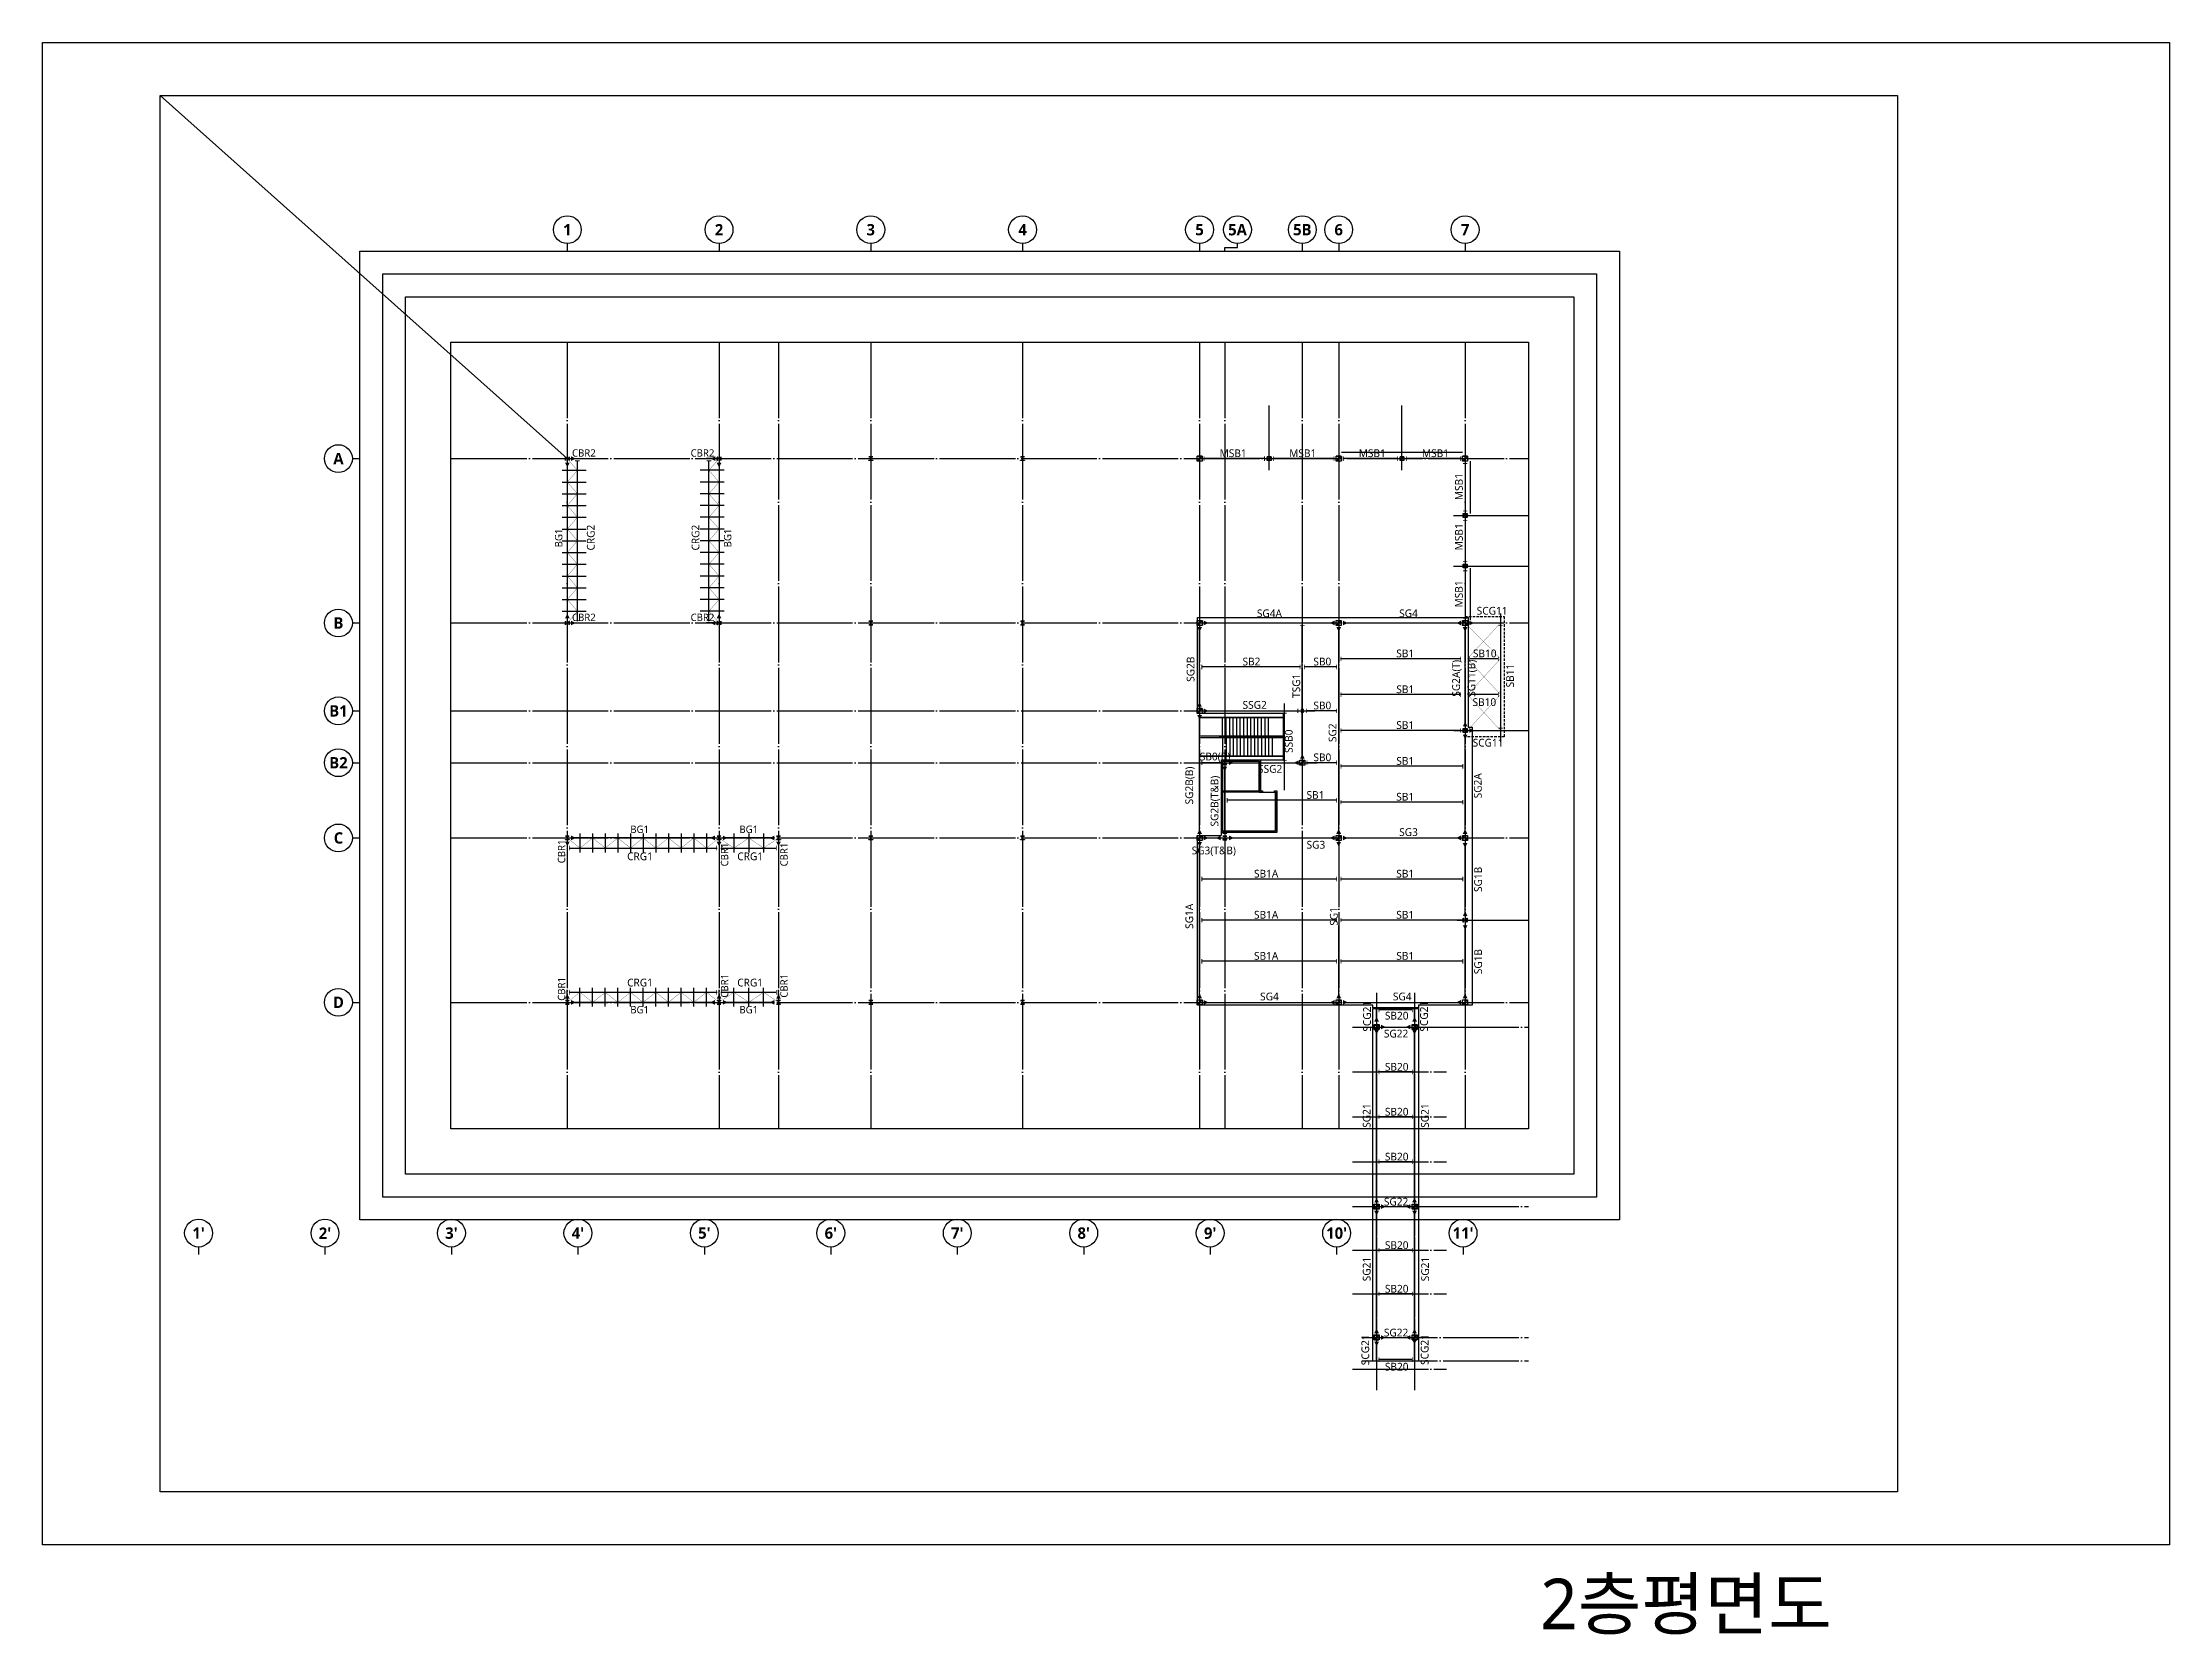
# Model space of a CAD drawing. Header units: millimetres. Extents: x -734060 to 504600, y -7739 to 118800.
# Drawn here: x 168200 to 336400, y -7086 to 118800 of the extents above; entities that cross this region are included whole.
import ezdxf
from ezdxf.enums import TextEntityAlignment as Align

# ---------------------------------------------------------------- set-up
doc = ezdxf.new("R2010")
doc.units = ezdxf.units.MM
doc.header["$LTSCALE"] = 200
for name, pattern in [('CEN-GAUN', [32.2, 30, -1, 0.2, -1]), ('CONTINOUS', [0]), ('DASH', [0.35, 0.25, -0.1]), ('DASHED2', [0.375, 0.25, -0.125]), ('HIDDEN', [0.375, 0.25, -0.125]), ('PHANTOM2', [1.25, 0.625, -0.125, 0.125, -0.125, 0.125, -0.125])]:
    doc.linetypes.add(name, pattern=pattern)
doc.layers.get('DEFPOINTS').update_dxf_attribs({"color": 137})
for name, color, linetype in [('0-S-col', 4, 'Continuous'), ('09GIRDER', 2, 'Continuous'), ('5방수턱', 5, 'Continuous'), ('6SLAB', 6, 'Continuous'), ('AA-SSXM-STRS', 4, 'Continuous'), ('AA-SSXS', 6, 'Continuous'), ('CEN', 1, 'CEN-GAUN'), ('ELE-6', 6, 'Continuous'), ('ETC', 8, 'Continuous'), ('ETC-5', 5, 'Continuous'), ('GYP. BOARD', 42, 'Continuous'), ('S-STG', 4, 'Continuous'), ('Slab Line', 7, 'Continuous'), ('WALL-D', 3, 'Continuous'), ('Z-STL COL', 3, 'Continuous'), ('Z-STL-BEAM', 6, 'Continuous'), ('Z-하부구조체', 6, 'HIDDEN'), ('브레이싱', 8, 'Continuous')]:
    doc.layers.add(name, color=color, linetype=linetype)
doc.layers.add('0기존동 축열', color=137, linetype='Continuous', plot=False)
doc.styles.add('ROMANS', font='malgun.ttf')
doc.styles.get("Standard").update_dxf_attribs({"font": 'malgun.ttf'})
doc.styles.add('스타일1', font='malgun.ttf')
doc.styles.add('스타일2', font='malgunbd.ttf')
doc.styles.add('휘츠', font='malgun.ttf')
doc.dimstyles.new('STL-MOM-150', dxfattribs={"dimscale": 150, "dimtxt": 3, "dimasz": 1, "dimexe": 1.25, "dimexo": 0.625, "dimgap": 1.5, "dimtad": 1, "dimtxsty": 'ROMANS', "dimblk": 'DOT_MOM', "dimcen": 0, "dimse1": 1, "dimse2": 1, "dimclrt": 2, "dimadec": 0, "dimazin": 0, "dimtfac": 1, "dimtmove": 2, "dimatfit": 3, "dimfxl": 1.25, "dimarcsym": 0})

msp = doc.modelspace()

# ---------------------------------------------------------------- texts
at = {"layer": 'DEFPOINTS'}
msp.add_text('2층평면도', height=4000, dxfattribs=at).set_placement((298159.877, -4671.786), align=Align.MIDDLE_CENTER)

# ---------------------------------------------------------------- blocks, each defined once
blk = doc.blocks.new('x-stu-2Fcol')
at = {"layer": '0-S-col'}
for points in [[(63825, -45125), (64175, -45125), (64175, -45106), (64025, -45106, -0.4142136), (64006, -45087), (64006, -44813, -0.4142136), (64025, -44794), (64175, -44794), (64175, -44775), (63825, -44775), (63825, -44794), (63975, -44794, -0.4142136), (63994, -44813), (63994, -45087, -0.4142136), (63975, -45106), (63825, -45106)], [(66825, -45125), (67175, -45125), (67175, -45106), (67025, -45106, -0.4142136), (67006, -45087), (67006, -44813, -0.4142136), (67025, -44794), (67175, -44794), (67175, -44775), (66825, -44775), (66825, -44794), (66975, -44794, -0.4142136), (66994, -44813), (66994, -45087, -0.4142136), (66975, -45106), (66825, -45106)], [(63825, -59325), (64175, -59325), (64175, -59306), (64025, -59306, -0.4142136), (64006, -59287), (64006, -59013, -0.4142136), (64025, -58994), (64175, -58994), (64175, -58975), (63825, -58975), (63825, -58994), (63975, -58994, -0.4142136), (63994, -59013), (63994, -59287, -0.4142136), (63975, -59306), (63825, -59306)], [(66825, -59325), (67175, -59325), (67175, -59306), (67025, -59306, -0.4142136), (67006, -59287), (67006, -59013, -0.4142136), (67025, -58994), (67175, -58994), (67175, -58975), (66825, -58975), (66825, -58994), (66975, -58994, -0.4142136), (66994, -59013), (66994, -59287, -0.4142136), (66975, -59306), (66825, -59306)], [(63825, -69675), (64175, -69675), (64175, -69656), (64025, -69656, -0.4142136), (64006, -69637), (64006, -69363, -0.4142136), (64025, -69344), (64175, -69344), (64175, -69325), (63825, -69325), (63825, -69344), (63975, -69344, -0.4142136), (63994, -69363), (63994, -69637, -0.4142136), (63975, -69656), (63825, -69656)], [(66825, -69675), (67175, -69675), (67175, -69656), (67025, -69656, -0.4142136), (67006, -69637), (67006, -69363, -0.4142136), (67025, -69344), (67175, -69344), (67175, -69325), (66825, -69325), (66825, -69344), (66975, -69344, -0.4142136), (66994, -69363), (66994, -69637, -0.4142136), (66975, -69656), (66825, -69656)]]:
    blk.add_lwpolyline(points, format="xyb", close=True, dxfattribs=at)
at = {"layer": '09GIRDER'}
for points in [[(49800, -200), (49800, -179), (49972, -179, 0.4142136), (49994, -157), (49994, 157, 0.4142136), (49972, 179), (49800, 179), (49800, 200), (50200, 200), (50200, 179), (50028, 179, 0.4142136), (50006, 157), (50006, -157, 0.4142136), (50028, -179), (50200, -179), (50200, -200)], [(55350, -150), (55350, -135), (55477, -135, 0.4142136), (55495, -117), (55495, 117, 0.4142136), (55477, 135), (55350, 135), (55350, 150), (55650, 150), (55650, 135), (55523, 135, 0.4142136), (55505, 117), (55505, -117, 0.4142136), (55523, -135), (55650, -135), (55650, -150)], [(60798, -203), (60798, -179), (60970, -179, 0.4142136), (60992, -157), (60992, 157, 0.4142136), (60970, 179), (60798, 179), (60798, 203), (61202, 203), (61202, 179), (61030, 179, 0.4142136), (61008, 157), (61008, -157, 0.4142136), (61030, -179), (61202, -179), (61202, -203)], [(65850, -150), (65850, -135), (65977, -135, 0.4142136), (65995, -117), (65995, 117, 0.4142136), (65977, 135), (65850, 135), (65850, 150), (66150, 150), (66150, 135), (66023, 135, 0.4142136), (66005, 117), (66005, -117, 0.4142136), (66023, -135), (66150, -135), (66150, -150)], [(70800, -200), (70800, -179), (70972, -179, 0.4142136), (70994, -157), (70994, 157, 0.4142136), (70972, 179), (70800, 179), (70800, 200), (71200, 200), (71200, 179), (71029, 179, 0.4142136), (71007, 157), (71007, -157, 0.4142136), (71029, -179), (71200, -179), (71200, -200)], [(70850, -4350), (70865, -4350), (70865, -4477, 0.4142136), (70883, -4495), (71117, -4495, 0.4142136), (71135, -4477), (71135, -4350), (71150, -4350), (71150, -4650), (71135, -4650), (71135, -4523, 0.4142136), (71117, -4505), (70883, -4505, 0.4142136), (70865, -4523), (70865, -4650), (70850, -4650)], [(70850, -8350), (70865, -8350), (70865, -8477, 0.4142136), (70883, -8495), (71117, -8495, 0.4142136), (71135, -8477), (71135, -8350), (71150, -8350), (71150, -8650), (71135, -8650), (71135, -8523, 0.4142136), (71117, -8505), (70883, -8505, 0.4142136), (70865, -8523), (70865, -8650), (70850, -8650)], [(49800, -13200), (49800, -13179), (49972, -13179, 0.4142136), (49994, -13157), (49994, -12843, 0.4142136), (49972, -12821), (49800, -12821), (49800, -12800), (50200, -12800), (50200, -12821), (50028, -12821, 0.4142136), (50006, -12843), (50006, -13157, 0.4142136), (50028, -13179), (50200, -13179), (50200, -13200)], [(60798, -13179), (60969, -13179, 0.4142136), (60991, -13157), (60991, -12843, 0.4142136), (60969, -12821), (60798, -12821), (60798, -12793), (61202, -12793), (61202, -12821), (61031, -12821, 0.4142136), (61009, -12843), (61009, -13157, 0.4142136), (61031, -13179), (61202, -13179), (61202, -13207), (60798, -13207)], [(70800, -12800), (70821, -12800), (70821, -12971, 0.4142136), (70843, -12993), (71157, -12993, 0.4142136), (71179, -12971), (71179, -12800), (71200, -12800), (71200, -13200), (71179, -13200), (71179, -13028, 0.4142136), (71157, -13006), (70843, -13006, 0.4142136), (70821, -13028), (70821, -13200), (70800, -13200)], [(49800, -20150), (49800, -20129), (49972, -20129, 0.4142136), (49994, -20107), (49994, -19793, 0.4142136), (49972, -19771), (49800, -19771), (49800, -19750), (50200, -19750), (50200, -19771), (50028, -19771, 0.4142136), (50006, -19793), (50006, -20107, 0.4142136), (50028, -20129), (50200, -20129), (50200, -20150)], [(70850, -21350), (70865, -21350), (70865, -21477, 0.4142136), (70883, -21495), (71117, -21495, 0.4142136), (71135, -21477), (71135, -21350), (71150, -21350), (71150, -21650), (71135, -21650), (71135, -21523, 0.4142136), (71117, -21505), (70883, -21505, 0.4142136), (70865, -21523), (70865, -21650), (70850, -21650)], [(57925, -24250), (57925, -24229), (58097, -24229, 0.4142136), (58119, -24207), (58119, -23893, 0.4142136), (58097, -23871), (57925, -23871), (57925, -23850), (58325, -23850), (58325, -23871), (58154, -23871, 0.4142136), (58132, -23893), (58132, -24207, 0.4142136), (58154, -24229), (58325, -24229), (58325, -24250)], [(49800, -30200), (49800, -30179), (49972, -30179, 0.4142136), (49994, -30157), (49994, -29843, 0.4142136), (49972, -29821), (49800, -29821), (49800, -29800), (50200, -29800), (50200, -29821), (50028, -29821, 0.4142136), (50006, -29843), (50006, -30157, 0.4142136), (50028, -30179), (50200, -30179), (50200, -30200)], [(60800, -30200), (60800, -30179), (60972, -30179, 0.4142136), (60994, -30157), (60994, -29843, 0.4142136), (60972, -29821), (60800, -29821), (60800, -29800), (61200, -29800), (61200, -29821), (61028, -29821, 0.4142136), (61006, -29843), (61006, -30157, 0.4142136), (61028, -30179), (61200, -30179), (61200, -30200)], [(70800, -29800), (70821, -29800), (70821, -29971, 0.4142136), (70843, -29993), (71157, -29993, 0.4142136), (71179, -29971), (71179, -29800), (71200, -29800), (71200, -30200), (71179, -30200), (71179, -30028, 0.4142136), (71157, -30006), (70843, -30006, 0.4142136), (70821, -30028), (70821, -30200), (70800, -30200)], [(49800, -43200), (49800, -43179), (49972, -43179, 0.4142136), (49994, -43157), (49994, -42843, 0.4142136), (49972, -42821), (49800, -42821), (49800, -42800), (50200, -42800), (50200, -42821), (50028, -42821, 0.4142136), (50006, -42843), (50006, -43157, 0.4142136), (50028, -43179), (50200, -43179), (50200, -43200)], [(60800, -43200), (60800, -43179), (60972, -43179, 0.4142136), (60994, -43157), (60994, -42843, 0.4142136), (60972, -42821), (60800, -42821), (60800, -42800), (61200, -42800), (61200, -42821), (61028, -42821, 0.4142136), (61006, -42843), (61006, -43157, 0.4142136), (61028, -43179), (61200, -43179), (61200, -43200)], [(70800, -43200), (70800, -43179), (70972, -43179, 0.4142136), (70994, -43157), (70994, -42843, 0.4142136), (70972, -42821), (70800, -42821), (70800, -42800), (71200, -42800), (71200, -42821), (71029, -42821, 0.4142136), (71007, -42843), (71007, -43157, 0.4142136), (71029, -43179), (71200, -43179), (71200, -43200)]]:
    blk.add_lwpolyline(points, format="xyb", close=True, dxfattribs=at)
at = {"layer": 'DEFPOINTS'}
for p, q in [((49800, -200), (50200, 200)), ((55350, -150), (55650, 150)), ((60798, -203), (61202, 203)), ((65850, -150), (66150, 150)), ((70800, -200), (71200, 200)), ((70850, -4350), (71150, -4650)), ((70850, -8350), (71150, -8650)), ((49800, -13200), (50200, -12800)), ((60800, -13200), (61200, -12800)), ((70800, -12800), (71200, -13200)), ((49800, -20150), (50200, -19750)), ((70850, -21350), (71150, -21650)), ((57925, -24250), (58325, -23850)), ((49800, -30200), (50200, -29800)), ((60800, -30200), (61200, -29800)), ((70800, -29800), (71200, -30200)), ((49800, -43200), (50200, -42800)), ((60800, -43200), (61200, -42800)), ((70800, -43200), (71200, -42800)), ((63825, -45125), (64175, -44775)), ((66825, -45125), (67175, -44775)), ((63825, -59325), (64175, -58975)), ((66825, -59325), (67175, -58975)), ((63825, -69675), (64175, -69325)), ((66825, -69675), (67175, -69325))]:
    blk.add_line(p, q, dxfattribs=at)
for points in [[(49800, 200), (50200, 200), (50200, -200), (49800, -200)], [(55350, 150), (55650, 150), (55650, -150), (55350, -150)], [(60798, 203), (61202, 203), (61202, -203), (60798, -203)], [(65850, 150), (66150, 150), (66150, -150), (65850, -150)], [(70800, 200), (71200, 200), (71200, -200), (70800, -200)], [(71150, -4350), (71150, -4650), (70850, -4650), (70850, -4350)], [(71150, -8350), (71150, -8650), (70850, -8650), (70850, -8350)], [(49800, -12800), (50200, -12800), (50200, -13200), (49800, -13200)], [(60798, -12793), (61202, -12793), (61202, -13207), (60798, -13207)], [(71200, -12800), (71200, -13200), (70800, -13200), (70800, -12800)], [(49800, -19750), (50200, -19750), (50200, -20150), (49800, -20150)], [(71150, -21350), (71150, -21650), (70850, -21650), (70850, -21350)], [(57925, -23850), (58325, -23850), (58325, -24250), (57925, -24250)], [(49800, -29800), (50200, -29800), (50200, -30200), (49800, -30200)], [(60800, -29800), (61200, -29800), (61200, -30200), (60800, -30200)], [(71200, -29800), (71200, -30200), (70800, -30200), (70800, -29800)], [(49800, -42800), (50200, -42800), (50200, -43200), (49800, -43200)], [(60800, -42800), (61200, -42800), (61200, -43200), (60800, -43200)], [(70800, -42800), (71200, -42800), (71200, -43200), (70800, -43200)], [(63800, -44750), (64200, -44750), (64200, -45150), (63800, -45150)], [(63825, -44775), (64175, -44775), (64175, -45125), (63825, -45125)], [(66800, -44750), (67200, -44750), (67200, -45150), (66800, -45150)], [(66825, -44775), (67175, -44775), (67175, -45125), (66825, -45125)], [(63800, -58950), (64200, -58950), (64200, -59350), (63800, -59350)], [(63825, -58975), (64175, -58975), (64175, -59325), (63825, -59325)], [(66800, -58950), (67200, -58950), (67200, -59350), (66800, -59350)], [(66825, -58975), (67175, -58975), (67175, -59325), (66825, -59325)], [(63800, -69300), (64200, -69300), (64200, -69700), (63800, -69700)], [(63825, -69325), (64175, -69325), (64175, -69675), (63825, -69675)], [(66800, -69300), (67200, -69300), (67200, -69700), (66800, -69700)], [(66825, -69325), (67175, -69325), (67175, -69675), (66825, -69675)]]:
    blk.add_lwpolyline(points, close=True, dxfattribs=at)
at = {"layer": 'Z-STL COL', "ltscale": 3}
blk.add_lwpolyline([(58025, -20050), (58225, -20050), (58225, -20038), (58139, -20038, -0.4778629), (58129, -20028), (58129, -19873, -0.4523955), (58139, -19862), (58225, -19862), (58225, -19850), (58025, -19850), (58025, -19862), (58111, -19862, -0.4523955), (58121, -19873), (58121, -20028, -0.4778629), (58111, -20038), (58025, -20038)], format="xyb", close=True, dxfattribs=at)
at = {"layer": 'Z-하부구조체'}
for points in [[(-150, 150), (-135, 150), (-135, 23, 0.4142136), (-117, 5), (117, 5, 0.4142136), (135, 23), (135, 150), (150, 150), (150, -150), (135, -150), (135, -23, 0.4142136), (117, -5), (-117, -5, 0.4142136), (-135, -23), (-135, -150), (-150, -150)], [(11850, 150), (11865, 150), (11865, 23, 0.4142136), (11883, 5), (12117, 5, 0.4142136), (12135, 23), (12135, 150), (12150, 150), (12150, -150), (12135, -150), (12135, -23, 0.4142136), (12117, -5), (11883, -5, 0.4142136), (11865, -23), (11865, -150), (11850, -150)], [(23850, -150), (23850, -135), (23977, -135, 0.4142136), (23995, -117), (23995, 117, 0.4142136), (23977, 135), (23850, 135), (23850, 150), (24150, 150), (24150, 135), (24023, 135, 0.4142136), (24005, 117), (24005, -117, 0.4142136), (24023, -135), (24150, -135), (24150, -150)], [(35850, -150), (35850, -135), (35977, -135, 0.4142136), (35995, -117), (35995, 117, 0.4142136), (35977, 135), (35850, 135), (35850, 150), (36150, 150), (36150, 135), (36023, 135, 0.4142136), (36005, 117), (36005, -117, 0.4142136), (36023, -135), (36150, -135), (36150, -150)], [(-150, -12850), (-135, -12850), (-135, -12977, 0.4142136), (-117, -12995), (117, -12995, 0.4142136), (135, -12977), (135, -12850), (150, -12850), (150, -13150), (135, -13150), (135, -13023, 0.4142136), (117, -13005), (-117, -13005, 0.4142136), (-135, -13023), (-135, -13150), (-150, -13150)], [(11850, -12850), (11865, -12850), (11865, -12977, 0.4142136), (11883, -12995), (12117, -12995, 0.4142136), (12135, -12977), (12135, -12850), (12150, -12850), (12150, -13150), (12135, -13150), (12135, -13023, 0.4142136), (12117, -13005), (11883, -13005, 0.4142136), (11865, -13023), (11865, -13150), (11850, -13150)], [(23850, -13150), (23850, -13135), (23977, -13135, 0.4142136), (23995, -13117), (23995, -12883, 0.4142136), (23977, -12865), (23850, -12865), (23850, -12850), (24150, -12850), (24150, -12865), (24023, -12865, 0.4142136), (24005, -12883), (24005, -13117, 0.4142136), (24023, -13135), (24150, -13135), (24150, -13150)], [(35850, -13150), (35850, -13135), (35977, -13135, 0.4142136), (35995, -13117), (35995, -12883, 0.4142136), (35977, -12865), (35850, -12865), (35850, -12850), (36150, -12850), (36150, -12865), (36023, -12865, 0.4142136), (36005, -12883), (36005, -13117, 0.4142136), (36023, -13135), (36150, -13135), (36150, -13150)], [(-150, -30150), (-150, -30135), (-23, -30135, 0.4142136), (-5, -30117), (-5, -29883, 0.4142136), (-23, -29865), (-150, -29865), (-150, -29850), (150, -29850), (150, -29865), (23, -29865, 0.4142136), (5, -29883), (5, -30117, 0.4142136), (23, -30135), (150, -30135), (150, -30150)], [(11850, -30150), (11850, -30135), (11977, -30135, 0.4142136), (11995, -30117), (11995, -29883, 0.4142136), (11977, -29865), (11850, -29865), (11850, -29850), (12150, -29850), (12150, -29865), (12023, -29865, 0.4142136), (12005, -29883), (12005, -30117, 0.4142136), (12023, -30135), (12150, -30135), (12150, -30150)], [(16550, -30150), (16550, -30135), (16677, -30135, 0.4142136), (16695, -30117), (16695, -29883, 0.4142136), (16677, -29865), (16550, -29865), (16550, -29850), (16850, -29850), (16850, -29865), (16723, -29865, 0.4142136), (16705, -29883), (16705, -30117, 0.4142136), (16723, -30135), (16850, -30135), (16850, -30150)], [(23850, -30150), (23850, -30135), (23977, -30135, 0.4142136), (23995, -30117), (23995, -29883, 0.4142136), (23977, -29865), (23850, -29865), (23850, -29850), (24150, -29850), (24150, -29865), (24023, -29865, 0.4142136), (24005, -29883), (24005, -30117, 0.4142136), (24023, -30135), (24150, -30135), (24150, -30150)], [(35850, -30150), (35850, -30135), (35977, -30135, 0.4142136), (35995, -30117), (35995, -29883, 0.4142136), (35977, -29865), (35850, -29865), (35850, -29850), (36150, -29850), (36150, -29865), (36023, -29865, 0.4142136), (36005, -29883), (36005, -30117, 0.4142136), (36023, -30135), (36150, -30135), (36150, -30150)], [(71150, -36650), (71135, -36650), (71135, -36523, 0.4142136), (71117, -36505), (70883, -36505, 0.4142136), (70865, -36523), (70865, -36650), (70850, -36650), (70850, -36350), (70865, -36350), (70865, -36477, 0.4142136), (70883, -36495), (71117, -36495, 0.4142136), (71135, -36477), (71135, -36350), (71150, -36350)], [(-150, -43150), (-150, -43135), (-23, -43135, 0.4142136), (-5, -43117), (-5, -42883, 0.4142136), (-23, -42865), (-150, -42865), (-150, -42850), (150, -42850), (150, -42865), (23, -42865, 0.4142136), (5, -42883), (5, -43117, 0.4142136), (23, -43135), (150, -43135), (150, -43150)], [(11850, -43150), (11850, -43135), (11977, -43135, 0.4142136), (11995, -43117), (11995, -42883, 0.4142136), (11977, -42865), (11850, -42865), (11850, -42850), (12150, -42850), (12150, -42865), (12023, -42865, 0.4142136), (12005, -42883), (12005, -43117, 0.4142136), (12023, -43135), (12150, -43135), (12150, -43150)], [(16550, -43150), (16550, -43135), (16677, -43135, 0.4142136), (16695, -43117), (16695, -42883, 0.4142136), (16677, -42865), (16550, -42865), (16550, -42850), (16850, -42850), (16850, -42865), (16723, -42865, 0.4142136), (16705, -42883), (16705, -43117, 0.4142136), (16723, -43135), (16850, -43135), (16850, -43150)], [(23850, -43150), (23850, -43135), (23977, -43135, 0.4142136), (23995, -43117), (23995, -42883, 0.4142136), (23977, -42865), (23850, -42865), (23850, -42850), (24150, -42850), (24150, -42865), (24023, -42865, 0.4142136), (24005, -42883), (24005, -43117, 0.4142136), (24023, -43135), (24150, -43135), (24150, -43150)], [(35850, -43150), (35850, -43135), (35977, -43135, 0.4142136), (35995, -43117), (35995, -42883, 0.4142136), (35977, -42865), (35850, -42865), (35850, -42850), (36150, -42850), (36150, -42865), (36023, -42865, 0.4142136), (36005, -42883), (36005, -43117, 0.4142136), (36023, -43135), (36150, -43135), (36150, -43150)]]:
    blk.add_lwpolyline(points, format="xyb", close=True, dxfattribs=at)
at = {"layer": 'DEFPOINTS', "style": '스타일1'}
for s, rotation, p in [('H-400X400X13X21', 45, (50043, -10)), ('SC2', 45, (49956, 22)), ('H-300X300X10X15', 45, (55519, -23)), ('H-406X403X16X24', 45, (61016, -33)), ('SC2A', 45, (60956, 22)), ('H-300X300X10X15', 45, (66019, -23)), ('H-400X400X13X21', 45, (71043, -10)), ('SC3', 45, (70956, 22)), ('H-300X300X10X15', 315, (70977, -4519)), ('H-300X300X10X15', 315, (70977, -8519)), ('H-400X400X13X21', 45, (50043, -13010)), ('SC1', 45, (49956, -12978)), ('H-414X405X18X28', 45, (61021, -13017)), ('SC1A', 45, (60956, -12978)), ('H-400X400X13X21', 315, (70990, -13043)), ('SC3', 315, (71022, -12956)), ('H-400X400X13X21', 45, (50043, -19960)), ('SC1', 45, (49956, -19928)), ('H-300X300X10X15', 315, (70977, -21519)), ('H-400X400X13X21', 45, (58168, -24060)), ('SC1', 45, (58081, -24028)), ('H-400X400X13X21', 45, (50043, -30010)), ('SC1', 45, (49956, -29978)), ('H-400X400X13X21', 45, (61043, -30010)), ('SC1', 45, (60956, -29978)), ('H-400X400X13X21', 315, (70990, -30043)), ('SC3', 315, (71022, -29956)), ('H-400X400X13X21', 45, (50043, -43010)), ('SC2', 45, (49956, -42978)), ('H-400X400X13X21', 45, (61043, -43010)), ('SC2', 45, (60956, -42978)), ('H-400X400X13X21', 45, (71043, -43010)), ('SC3', 45, (70956, -42978))]:
    blk.add_text(s, height=35, rotation=rotation, dxfattribs=at).set_placement(p, align=Align.MIDDLE_CENTER)
for s, rotation, p in [('SC2B', 45, (55391, -83)), ('SC2B', 45, (65891, -83)), ('SC3A', 315, (70917, -4391)), ('SC3A', 315, (70917, -8391)), ('SC3A', 315, (70917, -21391)), ('S-SC21', 45, (63893, -45044)), ('350X350X12X19', 45, (63920, -45093)), ('S-SC21', 45, (66893, -45044)), ('350X350X12X19', 45, (66920, -45093)), ('S-SC21', 45, (63893, -59244)), ('350X350X12X19', 45, (63920, -59293)), ('S-SC21', 45, (66893, -59244)), ('350X350X12X19', 45, (66920, -59293)), ('S-SC21', 45, (63893, -69594)), ('350X350X12X19', 45, (63920, -69643)), ('S-SC21', 45, (66893, -69594)), ('350X350X12X19', 45, (66920, -69643))]:
    blk.add_text(s, height=35, rotation=rotation, dxfattribs=at).set_placement(p)
blk = doc.blocks.new('DEF-AXIS')
blk.add_line((0, 600), (0, 0))
blk.add_circle((0, 1700), 1100)
at = {"style": '스타일2'}
blk.add_attdef('X', text='', height=900, dxfattribs=at).set_placement((0, 1700), align=Align.MIDDLE)
blk = doc.blocks.new('sheet-line')
at = {"layer": 'DEFPOINTS'}
blk.add_lwpolyline([(168200, -356400), (0, -356400), (0, -237600), (168200, -237600)], close=True, dxfattribs=at)
blk = doc.blocks.new('def-sym')
at = {"layer": 'DEFPOINTS'}
blk.add_lwpolyline([(52000, 16400), (52000, 16700), (53000, 16700), (53000, 17000)], dxfattribs=at)
blk.add_circle((53000, 18100), 1100, dxfattribs=at)
for p, values in [((0, 16400), {'X': '1'}), ((12000, 16400), {'X': '2'}), ((24000, 16400), {'X': '3'}), ((36000, 16400), {'X': '4'}), ((50000, 16400), {'X': '5'}), ((58125, 16400), {'X': '5B'}), ((61000, 16400), {'X': '6'}), ((71000, 16400), {'X': '7'})]:
    blk.add_blockref('DEF-AXIS', p, dxfattribs=at).add_auto_attribs(values)
ref = blk.add_blockref('DEF-AXIS', (-16400, 0), dxfattribs=dict(at, rotation=90))
ref.add_attrib('X', 'A', dxfattribs={"layer": '0', "height": 900, "style": '스타일2'}).set_placement((-18100, 0), align=Align.MIDDLE)
ref = blk.add_blockref('DEF-AXIS', (-16400, -13000), dxfattribs=dict(at, rotation=90))
ref.add_attrib('X', 'B', dxfattribs={"layer": '0', "height": 900, "style": '스타일2'}).set_placement((-18100, -13000), align=Align.MIDDLE)
ref = blk.add_blockref('DEF-AXIS', (-16400, -19950), dxfattribs=dict(at, rotation=90))
ref.add_attrib('X', 'B1', dxfattribs={"layer": '0', "height": 900, "style": '스타일2'}).set_placement((-18100, -19950), align=Align.MIDDLE)
ref = blk.add_blockref('DEF-AXIS', (-16400, -24050), dxfattribs=dict(at, rotation=90))
ref.add_attrib('X', 'B2', dxfattribs={"layer": '0', "height": 900, "style": '스타일2'}).set_placement((-18100, -24050), align=Align.MIDDLE)
ref = blk.add_blockref('DEF-AXIS', (-16400, -30000), dxfattribs=dict(at, rotation=90))
ref.add_attrib('X', 'C', dxfattribs={"layer": '0', "height": 900, "style": '스타일2'}).set_placement((-18100, -30000), align=Align.MIDDLE)
ref = blk.add_blockref('DEF-AXIS', (-16400, -43000), dxfattribs=dict(at, rotation=90))
ref.add_attrib('X', 'D', dxfattribs={"layer": '0', "height": 900, "style": '스타일2'}).set_placement((-18100, -43000), align=Align.MIDDLE)
at = {"layer": 'DEFPOINTS', "style": '스타일2'}
blk.add_text('5A', height=900, dxfattribs=at).set_placement((53000, 18100), align=Align.MIDDLE_CENTER)
blk = doc.blocks.new('DOT_MOM')
at = {"color": 0}
blk.add_lwpolyline([(-3.5, 0, 0, 2.5, 0), (-1, 0, 2.5, 2.5, 0)], format="xyseb", dxfattribs=at)
blk = doc.blocks.new('*D60')
at = {"layer": 'DEFPOINTS', "color": 0, "transparency": 16777216}
for p in [(259881, 72900), (270526, 72900), (270526, 72900)]:
    blk.add_point(p, dxfattribs=at)
at = {"layer": 'S-STG', "lineweight": -2, "transparency": 16777216}
blk.add_line((260031, 72900), (270376, 72900), dxfattribs=at)
at = {"layer": 'S-STG', "lineweight": -2, "transparency": 16777216, "xscale": 150, "yscale": 150, "zscale": 150, "rotation": 180}
blk.add_blockref('DOT_MOM', (259881, 72900), dxfattribs=at)
at = {"layer": 'S-STG', "lineweight": -2, "transparency": 16777216, "xscale": 150, "yscale": 150, "zscale": 150}
blk.add_blockref('DOT_MOM', (270526, 72900), dxfattribs=at)
at = {"layer": 'S-STG', "color": 4, "transparency": 16777216, "insert": (265224, 73659), "char_height": 875, "attachment_point": 5, "style": '휘츠'}
blk.add_mtext('{\\H0.7x;SG4A}', dxfattribs=at)
blk = doc.blocks.new('*D62')
at = {"layer": 'DEFPOINTS', "color": 0, "transparency": 16777216}
for p in [(259700, 72725), (259700, 72725), (259700, 66125)]:
    blk.add_point(p, dxfattribs=at)
at = {"layer": 'S-STG', "lineweight": -2, "transparency": 16777216}
blk.add_line((259700, 66275), (259700, 72575), dxfattribs=at)
at = {"layer": 'S-STG', "lineweight": -2, "transparency": 16777216, "xscale": 150, "yscale": 150, "zscale": 150}
for p, rotation in [((259700, 72725), 90), ((259700, 66125), 270)]:
    blk.add_blockref('DOT_MOM', p, dxfattribs=dict(at, rotation=rotation))
at = {"layer": 'S-STG', "color": 4, "transparency": 16777216, "insert": (258992, 69242), "char_height": 875, "attachment_point": 5, "rotation": 90, "style": '휘츠'}
blk.add_mtext('{\\H0.7x;SG2B}', dxfattribs=at)
blk = doc.blocks.new('*D64')
at = {"layer": 'DEFPOINTS', "color": 0, "transparency": 16777216}
for p in [(270881, 72900), (280523, 72900), (280523, 72900)]:
    blk.add_point(p, dxfattribs=at)
at = {"layer": 'S-STG', "lineweight": -2, "transparency": 16777216}
blk.add_line((271031, 72900), (280373, 72900), dxfattribs=at)
at = {"layer": 'S-STG', "lineweight": -2, "transparency": 16777216, "xscale": 150, "yscale": 150, "zscale": 150, "rotation": 180}
blk.add_blockref('DOT_MOM', (270881, 72900), dxfattribs=at)
at = {"layer": 'S-STG', "lineweight": -2, "transparency": 16777216, "xscale": 150, "yscale": 150, "zscale": 150}
blk.add_blockref('DOT_MOM', (280523, 72900), dxfattribs=at)
at = {"layer": 'S-STG', "color": 4, "transparency": 16777216, "insert": (276224, 73659), "char_height": 875, "attachment_point": 5, "style": '휘츠'}
blk.add_mtext('{\\H0.7x;SG4}', dxfattribs=at)
blk = doc.blocks.new('*D66')
at = {"layer": 'DEFPOINTS', "color": 0, "transparency": 16777216}
for p in [(259700, 65775), (259700, 65775), (259700, 56075)]:
    blk.add_point(p, dxfattribs=at)
at = {"layer": 'S-STG', "lineweight": -2, "transparency": 16777216}
blk.add_line((259700, 56225), (259700, 65625), dxfattribs=at)
at = {"layer": 'S-STG', "lineweight": -2, "transparency": 16777216, "xscale": 150, "yscale": 150, "zscale": 150}
for p, rotation in [((259700, 65775), 90), ((259700, 56075), 270)]:
    blk.add_blockref('DOT_MOM', p, dxfattribs=dict(at, rotation=rotation))
at = {"layer": 'S-STG', "color": 4, "transparency": 16777216, "insert": (258951, 60049), "char_height": 875, "attachment_point": 5, "rotation": 90, "style": '휘츠'}
blk.add_mtext('{\\H0.7x;SG2B(B)}', dxfattribs=at)
blk = doc.blocks.new('*D68')
at = {"layer": 'DEFPOINTS', "color": 0, "transparency": 16777216}
for p in [(259700, 55725), (259700, 55725), (259700, 43075)]:
    blk.add_point(p, dxfattribs=at)
at = {"layer": 'S-STG', "lineweight": -2, "transparency": 16777216}
blk.add_line((259700, 43225), (259700, 55575), dxfattribs=at)
at = {"layer": 'S-STG', "lineweight": -2, "transparency": 16777216, "xscale": 150, "yscale": 150, "zscale": 150}
for p, rotation in [((259700, 55725), 90), ((259700, 43075), 270)]:
    blk.add_blockref('DOT_MOM', p, dxfattribs=dict(at, rotation=rotation))
at = {"layer": 'S-STG', "color": 4, "transparency": 16777216, "insert": (258891, 49703), "char_height": 875, "attachment_point": 5, "rotation": 90, "style": '휘츠'}
blk.add_mtext('{\\H0.7x;SG1A}', dxfattribs=at)
blk = doc.blocks.new('*D70')
at = {"layer": 'DEFPOINTS', "color": 0, "transparency": 16777216}
for p in [(270700, 72725), (270700, 72725), (270700, 56075)]:
    blk.add_point(p, dxfattribs=at)
at = {"layer": 'S-STG', "lineweight": -2, "transparency": 16777216}
blk.add_line((270700, 56225), (270700, 72575), dxfattribs=at)
at = {"layer": 'S-STG', "lineweight": -2, "transparency": 16777216, "xscale": 150, "yscale": 150, "zscale": 150}
for p, rotation in [((270700, 72725), 90), ((270700, 56075), 270)]:
    blk.add_blockref('DOT_MOM', p, dxfattribs=dict(at, rotation=rotation))
at = {"layer": 'S-STG', "color": 4, "transparency": 16777216, "insert": (270218, 64220), "char_height": 875, "attachment_point": 5, "rotation": 90, "style": '휘츠'}
blk.add_mtext('{\\H0.7x;SG2}', dxfattribs=at)
blk = doc.blocks.new('*D72')
at = {"layer": 'DEFPOINTS', "color": 0, "transparency": 16777216}
for p in [(270700, 55725), (270700, 55725), (270700, 43075)]:
    blk.add_point(p, dxfattribs=at)
at = {"layer": 'S-STG', "lineweight": -2, "transparency": 16777216}
for p, q in [((270700, 55575), (270700, 50431)), ((270700, 43225), (270700, 48975))]:
    blk.add_line(p, q, dxfattribs=at)
at = {"layer": 'S-STG', "lineweight": -2, "transparency": 16777216, "xscale": 150, "yscale": 150, "zscale": 150}
for p, rotation in [((270700, 55725), 90), ((270700, 43075), 270)]:
    blk.add_blockref('DOT_MOM', p, dxfattribs=dict(at, rotation=rotation))
at = {"layer": 'S-STG', "color": 4, "transparency": 16777216, "insert": (270318, 49703), "char_height": 875, "attachment_point": 5, "rotation": 90, "style": '휘츠'}
blk.add_mtext('{\\H0.7x;SG1}', dxfattribs=at)
blk = doc.blocks.new('*D74')
at = {"layer": 'DEFPOINTS', "color": 0, "transparency": 16777216}
for p in [(280700, 72725), (280700, 72725), (280700, 64573)]:
    blk.add_point(p, dxfattribs=at)
at = {"layer": 'S-STG', "lineweight": -2, "transparency": 16777216}
blk.add_line((280700, 64723), (280700, 72575), dxfattribs=at)
at = {"layer": 'S-STG', "lineweight": -2, "transparency": 16777216, "xscale": 150, "yscale": 150, "zscale": 150}
for p, rotation in [((280700, 72725), 90), ((280700, 64573), 270)]:
    blk.add_blockref('DOT_MOM', p, dxfattribs=dict(at, rotation=rotation))
at = {"layer": 'S-STG', "color": 4, "transparency": 16777216, "insert": (280052, 68528), "char_height": 875, "attachment_point": 5, "rotation": 90, "style": '휘츠'}
blk.add_mtext('{\\H0.7x;SG2A(T)}', dxfattribs=at)
blk = doc.blocks.new('*D76')
at = {"layer": 'DEFPOINTS', "color": 0, "transparency": 16777216}
for p in [(280700, 49141), (280700, 49141), (280700, 43075)]:
    blk.add_point(p, dxfattribs=at)
at = {"layer": 'S-STG', "lineweight": -2, "transparency": 16777216}
blk.add_line((280700, 43225), (280700, 48991), dxfattribs=at)
at = {"layer": 'S-STG', "lineweight": -2, "transparency": 16777216, "xscale": 150, "yscale": 150, "zscale": 150}
for p, rotation in [((280700, 49141), 90), ((280700, 43075), 270)]:
    blk.add_blockref('DOT_MOM', p, dxfattribs=dict(at, rotation=rotation))
at = {"layer": 'S-STG', "color": 4, "transparency": 16777216, "insert": (281730, 46122), "char_height": 875, "attachment_point": 5, "rotation": 90, "style": '휘츠'}
blk.add_mtext('{\\H0.7x;SG1B}', dxfattribs=at)
blk = doc.blocks.new('*D78')
at = {"layer": 'DEFPOINTS', "color": 0, "transparency": 16777216}
for p in [(261884, 55900), (270526, 55900), (270526, 55900)]:
    blk.add_point(p, dxfattribs=at)
at = {"layer": 'S-STG', "lineweight": -2, "transparency": 16777216}
blk.add_line((262034, 55900), (270376, 55900), dxfattribs=at)
at = {"layer": 'S-STG', "lineweight": -2, "transparency": 16777216, "xscale": 150, "yscale": 150, "zscale": 150, "rotation": 180}
blk.add_blockref('DOT_MOM', (261884, 55900), dxfattribs=at)
at = {"layer": 'S-STG', "lineweight": -2, "transparency": 16777216, "xscale": 150, "yscale": 150, "zscale": 150}
blk.add_blockref('DOT_MOM', (270526, 55900), dxfattribs=at)
at = {"layer": 'S-STG', "color": 4, "transparency": 16777216, "insert": (268901, 55359), "char_height": 875, "attachment_point": 5, "style": '휘츠'}
blk.add_mtext('{\\H0.7x;SG3}', dxfattribs=at)
blk = doc.blocks.new('*D80')
at = {"layer": 'DEFPOINTS', "color": 0, "transparency": 16777216}
for p in [(270881, 55900), (280523, 55900), (280523, 55900)]:
    blk.add_point(p, dxfattribs=at)
at = {"layer": 'S-STG', "lineweight": -2, "transparency": 16777216}
blk.add_line((271031, 55900), (280373, 55900), dxfattribs=at)
at = {"layer": 'S-STG', "lineweight": -2, "transparency": 16777216, "xscale": 150, "yscale": 150, "zscale": 150, "rotation": 180}
blk.add_blockref('DOT_MOM', (270881, 55900), dxfattribs=at)
at = {"layer": 'S-STG', "lineweight": -2, "transparency": 16777216, "xscale": 150, "yscale": 150, "zscale": 150}
blk.add_blockref('DOT_MOM', (280523, 55900), dxfattribs=at)
at = {"layer": 'S-STG', "color": 4, "transparency": 16777216, "insert": (276224, 56359), "char_height": 875, "attachment_point": 5, "style": '휘츠'}
blk.add_mtext('{\\H0.7x;SG3}', dxfattribs=at)
blk = doc.blocks.new('*D82')
at = {"layer": 'DEFPOINTS', "color": 0, "transparency": 16777216}
for p in [(270881, 42900), (280523, 42900), (280523, 42900)]:
    blk.add_point(p, dxfattribs=at)
at = {"layer": 'S-STG', "lineweight": -2, "transparency": 16777216}
blk.add_line((271031, 42900), (280373, 42900), dxfattribs=at)
at = {"layer": 'S-STG', "lineweight": -2, "transparency": 16777216, "xscale": 150, "yscale": 150, "zscale": 150, "rotation": 180}
blk.add_blockref('DOT_MOM', (270881, 42900), dxfattribs=at)
at = {"layer": 'S-STG', "lineweight": -2, "transparency": 16777216, "xscale": 150, "yscale": 150, "zscale": 150}
blk.add_blockref('DOT_MOM', (280523, 42900), dxfattribs=at)
at = {"layer": 'S-STG', "color": 4, "transparency": 16777216, "insert": (275724, 43359), "char_height": 875, "attachment_point": 5, "style": '휘츠'}
blk.add_mtext('{\\H0.7x;SG4}', dxfattribs=at)
blk = doc.blocks.new('DOT_PIN')
at = {"layer": 'Z-STL-BEAM', "ltscale": 0.4, "const_width": 0.4}
blk.add_lwpolyline([(-1.2, 1.2), (-1.2, -1.2)], dxfattribs=at)
blk = doc.blocks.new('*D84')
at = {"layer": 'DEFPOINTS', "color": 0, "transparency": 16777216}
for p in [(267825, 72900), (267825, 72900), (267825, 62023)]:
    blk.add_point(p, dxfattribs=at)
at = {"layer": 'S-STG', "lineweight": -2, "transparency": 16777216}
blk.add_line((267825, 62173), (267825, 72750), dxfattribs=at)
at = {"layer": 'S-STG', "lineweight": -2, "transparency": 16777216, "xscale": 150, "yscale": 150, "zscale": 150}
for name, p, rotation in [('DOT_PIN', (267825, 72900), 90), ('DOT_MOM', (267825, 62023), 270)]:
    blk.add_blockref(name, p, dxfattribs=dict(at, rotation=rotation))
at = {"layer": 'S-STG', "color": 4, "transparency": 16777216, "insert": (267352, 67931), "char_height": 875, "attachment_point": 5, "rotation": 90, "style": '휘츠'}
blk.add_mtext('{\\H0.7x;TSG1}', dxfattribs=at)
blk = doc.blocks.new('*D86')
at = {"layer": 'DEFPOINTS', "color": 0, "transparency": 16777216}
for p in [(259881, 65950), (267649, 65950), (267649, 65950)]:
    blk.add_point(p, dxfattribs=at)
at = {"layer": 'S-STG', "lineweight": -2, "transparency": 16777216}
blk.add_line((260031, 65950), (267499, 65950), dxfattribs=at)
at = {"layer": 'S-STG', "lineweight": -2, "transparency": 16777216, "xscale": 150, "yscale": 150, "zscale": 150, "rotation": 180}
blk.add_blockref('DOT_MOM', (259881, 65950), dxfattribs=at)
at = {"layer": 'S-STG', "lineweight": -2, "transparency": 16777216, "xscale": 150, "yscale": 150, "zscale": 150}
blk.add_blockref('DOT_PIN', (267649, 65950), dxfattribs=at)
at = {"layer": 'S-STG', "color": 4, "transparency": 16777216, "insert": (264059, 66418), "char_height": 875, "attachment_point": 5, "style": '휘츠'}
blk.add_mtext('{\\H0.7x;SSG2}', dxfattribs=at)
blk = doc.blocks.new('*D88')
at = {"layer": 'DEFPOINTS', "color": 0, "transparency": 16777216}
for p in [(261877, 61850), (267675, 61850), (267675, 61850)]:
    blk.add_point(p, dxfattribs=at)
at = {"layer": 'S-STG', "lineweight": -2, "transparency": 16777216}
blk.add_line((262027, 61850), (267525, 61850), dxfattribs=at)
at = {"layer": 'S-STG', "lineweight": -2, "transparency": 16777216, "xscale": 150, "yscale": 150, "zscale": 150, "rotation": 180}
blk.add_blockref('DOT_MOM', (261877, 61850), dxfattribs=at)
at = {"layer": 'S-STG', "lineweight": -2, "transparency": 16777216, "xscale": 150, "yscale": 150, "zscale": 150}
blk.add_blockref('DOT_MOM', (267675, 61850), dxfattribs=at)
at = {"layer": 'S-STG', "color": 4, "transparency": 16777216, "insert": (265285, 61357), "char_height": 875, "attachment_point": 5, "style": '휘츠'}
blk.add_mtext('{\\H0.7x;SSG2}', dxfattribs=at)
blk = doc.blocks.new('*D90')
at = {"layer": 'DEFPOINTS', "color": 0, "ltscale": 0.4, "transparency": 16777216}
for p in [(270700, 64400), (270700, 64400), (280519, 64400)]:
    blk.add_point(p, dxfattribs=at)
at = {"layer": 'Z-STL-BEAM', "lineweight": -2, "ltscale": 0.4, "transparency": 16777216}
blk.add_line((280369, 64400), (270850, 64400), dxfattribs=at)
at = {"layer": 'Z-STL-BEAM', "lineweight": -2, "ltscale": 0.4, "transparency": 16777216, "xscale": 150, "yscale": 150, "zscale": 150, "rotation": 180}
blk.add_blockref('DOT_PIN', (270700, 64400), dxfattribs=at)
at = {"layer": 'Z-STL-BEAM', "lineweight": -2, "ltscale": 0.4, "transparency": 16777216, "xscale": 150, "yscale": 150, "zscale": 150}
blk.add_blockref('DOT_PIN', (280519, 64400), dxfattribs=at)
at = {"layer": 'Z-STL-BEAM', "color": 2, "ltscale": 0.4, "transparency": 16777216, "insert": (275965, 64821), "char_height": 875, "attachment_point": 5, "style": '휘츠'}
blk.add_mtext('{\\H0.7x;SB1}', dxfattribs=at)
blk = doc.blocks.new('*D92')
at = {"layer": 'DEFPOINTS', "color": 0, "ltscale": 0.4, "transparency": 16777216}
for p in [(270700, 58734), (270700, 58734), (280700, 58734)]:
    blk.add_point(p, dxfattribs=at)
at = {"layer": 'Z-STL-BEAM', "lineweight": -2, "ltscale": 0.4, "transparency": 16777216}
blk.add_line((280550, 58734), (270850, 58734), dxfattribs=at)
at = {"layer": 'Z-STL-BEAM', "lineweight": -2, "ltscale": 0.4, "transparency": 16777216, "xscale": 150, "yscale": 150, "zscale": 150, "rotation": 180}
blk.add_blockref('DOT_PIN', (270700, 58734), dxfattribs=at)
at = {"layer": 'Z-STL-BEAM', "lineweight": -2, "ltscale": 0.4, "transparency": 16777216, "xscale": 150, "yscale": 150, "zscale": 150}
blk.add_blockref('DOT_PIN', (280700, 58734), dxfattribs=at)
at = {"layer": 'Z-STL-BEAM', "color": 2, "ltscale": 0.4, "transparency": 16777216, "insert": (275965, 59155), "char_height": 875, "attachment_point": 5, "style": '휘츠'}
blk.add_mtext('{\\H0.7x;SB1}', dxfattribs=at)
blk = doc.blocks.new('*D94')
at = {"layer": 'DEFPOINTS', "color": 0, "ltscale": 0.4, "transparency": 16777216}
for p in [(259700, 69425), (259700, 69425), (267825, 69425)]:
    blk.add_point(p, dxfattribs=at)
at = {"layer": 'Z-STL-BEAM', "lineweight": -2, "ltscale": 0.4, "transparency": 16777216}
blk.add_line((267675, 69425), (259850, 69425), dxfattribs=at)
at = {"layer": 'Z-STL-BEAM', "lineweight": -2, "ltscale": 0.4, "transparency": 16777216, "xscale": 150, "yscale": 150, "zscale": 150, "rotation": 180}
blk.add_blockref('DOT_PIN', (259700, 69425), dxfattribs=at)
at = {"layer": 'Z-STL-BEAM', "lineweight": -2, "ltscale": 0.4, "transparency": 16777216, "xscale": 150, "yscale": 150, "zscale": 150}
blk.add_blockref('DOT_PIN', (267825, 69425), dxfattribs=at)
at = {"layer": 'Z-STL-BEAM', "color": 2, "ltscale": 0.4, "transparency": 16777216, "insert": (263803, 69846), "char_height": 875, "attachment_point": 5, "style": '휘츠'}
blk.add_mtext('{\\H0.7x;SB2}', dxfattribs=at)
blk = doc.blocks.new('*D96')
at = {"layer": 'DEFPOINTS', "color": 0, "ltscale": 0.4, "transparency": 16777216}
for p in [(268013, 61850), (268013, 61850), (270700, 61850)]:
    blk.add_point(p, dxfattribs=at)
at = {"layer": 'Z-STL-BEAM', "lineweight": -2, "ltscale": 0.4, "transparency": 16777216}
blk.add_line((270550, 61850), (268163, 61850), dxfattribs=at)
at = {"layer": 'Z-STL-BEAM', "lineweight": -2, "ltscale": 0.4, "transparency": 16777216, "xscale": 150, "yscale": 150, "zscale": 150, "rotation": 180}
blk.add_blockref('DOT_PIN', (268013, 61850), dxfattribs=at)
at = {"layer": 'Z-STL-BEAM', "lineweight": -2, "ltscale": 0.4, "transparency": 16777216, "xscale": 150, "yscale": 150, "zscale": 150}
blk.add_blockref('DOT_PIN', (270700, 61850), dxfattribs=at)
at = {"layer": 'Z-STL-BEAM', "color": 2, "ltscale": 0.4, "transparency": 16777216, "insert": (269409, 62271), "char_height": 875, "attachment_point": 5, "style": '휘츠'}
blk.add_mtext('{\\H0.7x;SB0}', dxfattribs=at)
blk = doc.blocks.new('*D98')
at = {"layer": 'DEFPOINTS', "color": 0, "ltscale": 0.4, "transparency": 16777216}
for p in [(261700, 58875), (261700, 58875), (270700, 58875)]:
    blk.add_point(p, dxfattribs=at)
at = {"layer": 'Z-STL-BEAM', "lineweight": -2, "ltscale": 0.4, "transparency": 16777216}
blk.add_line((270550, 58875), (261850, 58875), dxfattribs=at)
at = {"layer": 'Z-STL-BEAM', "lineweight": -2, "ltscale": 0.4, "transparency": 16777216, "xscale": 150, "yscale": 150, "zscale": 150, "rotation": 180}
blk.add_blockref('DOT_PIN', (261700, 58875), dxfattribs=at)
at = {"layer": 'Z-STL-BEAM', "lineweight": -2, "ltscale": 0.4, "transparency": 16777216, "xscale": 150, "yscale": 150, "zscale": 150}
blk.add_blockref('DOT_PIN', (270700, 58875), dxfattribs=at)
at = {"layer": 'Z-STL-BEAM', "color": 2, "ltscale": 0.4, "transparency": 16777216, "insert": (268865, 59296), "char_height": 875, "attachment_point": 5, "style": '휘츠'}
blk.add_mtext('{\\H0.7x;SB1}', dxfattribs=at)
blk = doc.blocks.new('*D100')
at = {"layer": 'DEFPOINTS', "color": 0, "ltscale": 0.4, "transparency": 16777216}
for p in [(270700, 52650), (270700, 52650), (280700, 52650)]:
    blk.add_point(p, dxfattribs=at)
at = {"layer": 'Z-STL-BEAM', "lineweight": -2, "ltscale": 0.4, "transparency": 16777216}
blk.add_line((280550, 52650), (270850, 52650), dxfattribs=at)
at = {"layer": 'Z-STL-BEAM', "lineweight": -2, "ltscale": 0.4, "transparency": 16777216, "xscale": 150, "yscale": 150, "zscale": 150, "rotation": 180}
blk.add_blockref('DOT_PIN', (270700, 52650), dxfattribs=at)
at = {"layer": 'Z-STL-BEAM', "lineweight": -2, "ltscale": 0.4, "transparency": 16777216, "xscale": 150, "yscale": 150, "zscale": 150}
blk.add_blockref('DOT_PIN', (280700, 52650), dxfattribs=at)
at = {"layer": 'Z-STL-BEAM', "color": 2, "ltscale": 0.4, "transparency": 16777216, "insert": (275965, 53071), "char_height": 875, "attachment_point": 5, "style": '휘츠'}
blk.add_mtext('{\\H0.7x;SB1}', dxfattribs=at)
blk = doc.blocks.new('*D102')
at = {"layer": 'DEFPOINTS', "color": 0, "ltscale": 0.4, "transparency": 16777216}
for p in [(270700, 49400), (270700, 49400), (280700, 49400)]:
    blk.add_point(p, dxfattribs=at)
at = {"layer": 'Z-STL-BEAM', "lineweight": -2, "ltscale": 0.4, "transparency": 16777216}
blk.add_line((280550, 49400), (270850, 49400), dxfattribs=at)
at = {"layer": 'Z-STL-BEAM', "lineweight": -2, "ltscale": 0.4, "transparency": 16777216, "xscale": 150, "yscale": 150, "zscale": 150, "rotation": 180}
blk.add_blockref('DOT_PIN', (270700, 49400), dxfattribs=at)
at = {"layer": 'Z-STL-BEAM', "lineweight": -2, "ltscale": 0.4, "transparency": 16777216, "xscale": 150, "yscale": 150, "zscale": 150}
blk.add_blockref('DOT_PIN', (280700, 49400), dxfattribs=at)
at = {"layer": 'Z-STL-BEAM', "color": 2, "ltscale": 0.4, "transparency": 16777216, "insert": (275965, 49821), "char_height": 875, "attachment_point": 5, "style": '휘츠'}
blk.add_mtext('{\\H0.7x;SB1}', dxfattribs=at)
blk = doc.blocks.new('*D104')
at = {"layer": 'DEFPOINTS', "color": 0, "ltscale": 0.4, "transparency": 16777216}
for p in [(270700, 46150), (270700, 46150), (280700, 46150)]:
    blk.add_point(p, dxfattribs=at)
at = {"layer": 'Z-STL-BEAM', "lineweight": -2, "ltscale": 0.4, "transparency": 16777216}
blk.add_line((280550, 46150), (270850, 46150), dxfattribs=at)
at = {"layer": 'Z-STL-BEAM', "lineweight": -2, "ltscale": 0.4, "transparency": 16777216, "xscale": 150, "yscale": 150, "zscale": 150, "rotation": 180}
blk.add_blockref('DOT_PIN', (270700, 46150), dxfattribs=at)
at = {"layer": 'Z-STL-BEAM', "lineweight": -2, "ltscale": 0.4, "transparency": 16777216, "xscale": 150, "yscale": 150, "zscale": 150}
blk.add_blockref('DOT_PIN', (280700, 46150), dxfattribs=at)
at = {"layer": 'Z-STL-BEAM', "color": 2, "ltscale": 0.4, "transparency": 16777216, "insert": (275965, 46571), "char_height": 875, "attachment_point": 5, "style": '휘츠'}
blk.add_mtext('{\\H0.7x;SB1}', dxfattribs=at)
blk = doc.blocks.new('*D106')
at = {"layer": 'DEFPOINTS', "color": 0, "ltscale": 0.4, "transparency": 16777216}
for p in [(259700, 52650), (259700, 52650), (270700, 52650)]:
    blk.add_point(p, dxfattribs=at)
at = {"layer": 'Z-STL-BEAM', "lineweight": -2, "ltscale": 0.4, "transparency": 16777216}
blk.add_line((270550, 52650), (259850, 52650), dxfattribs=at)
at = {"layer": 'Z-STL-BEAM', "lineweight": -2, "ltscale": 0.4, "transparency": 16777216, "xscale": 150, "yscale": 150, "zscale": 150, "rotation": 180}
blk.add_blockref('DOT_PIN', (259700, 52650), dxfattribs=at)
at = {"layer": 'Z-STL-BEAM', "lineweight": -2, "ltscale": 0.4, "transparency": 16777216, "xscale": 150, "yscale": 150, "zscale": 150}
blk.add_blockref('DOT_PIN', (270700, 52650), dxfattribs=at)
at = {"layer": 'Z-STL-BEAM', "color": 2, "ltscale": 0.4, "transparency": 16777216, "insert": (264965, 53071), "char_height": 875, "attachment_point": 5, "style": '휘츠'}
blk.add_mtext('{\\H0.7x;SB1A}', dxfattribs=at)
blk = doc.blocks.new('*D108')
at = {"layer": 'DEFPOINTS', "color": 0, "ltscale": 0.4, "transparency": 16777216}
for p in [(259700, 49400), (259700, 49400), (270700, 49400)]:
    blk.add_point(p, dxfattribs=at)
at = {"layer": 'Z-STL-BEAM', "lineweight": -2, "ltscale": 0.4, "transparency": 16777216}
blk.add_line((270550, 49400), (259850, 49400), dxfattribs=at)
at = {"layer": 'Z-STL-BEAM', "lineweight": -2, "ltscale": 0.4, "transparency": 16777216, "xscale": 150, "yscale": 150, "zscale": 150, "rotation": 180}
blk.add_blockref('DOT_PIN', (259700, 49400), dxfattribs=at)
at = {"layer": 'Z-STL-BEAM', "lineweight": -2, "ltscale": 0.4, "transparency": 16777216, "xscale": 150, "yscale": 150, "zscale": 150}
blk.add_blockref('DOT_PIN', (270700, 49400), dxfattribs=at)
at = {"layer": 'Z-STL-BEAM', "color": 2, "ltscale": 0.4, "transparency": 16777216, "insert": (264965, 49821), "char_height": 875, "attachment_point": 5, "style": '휘츠'}
blk.add_mtext('{\\H0.7x;SB1A}', dxfattribs=at)
blk = doc.blocks.new('*D110')
at = {"layer": 'DEFPOINTS', "color": 0, "ltscale": 0.4, "transparency": 16777216}
for p in [(259700, 46150), (259700, 46150), (270700, 46150)]:
    blk.add_point(p, dxfattribs=at)
at = {"layer": 'Z-STL-BEAM', "lineweight": -2, "ltscale": 0.4, "transparency": 16777216}
blk.add_line((270550, 46150), (259850, 46150), dxfattribs=at)
at = {"layer": 'Z-STL-BEAM', "lineweight": -2, "ltscale": 0.4, "transparency": 16777216, "xscale": 150, "yscale": 150, "zscale": 150, "rotation": 180}
blk.add_blockref('DOT_PIN', (259700, 46150), dxfattribs=at)
at = {"layer": 'Z-STL-BEAM', "lineweight": -2, "ltscale": 0.4, "transparency": 16777216, "xscale": 150, "yscale": 150, "zscale": 150}
blk.add_blockref('DOT_PIN', (270700, 46150), dxfattribs=at)
at = {"layer": 'Z-STL-BEAM', "color": 2, "ltscale": 0.4, "transparency": 16777216, "insert": (264965, 46571), "char_height": 875, "attachment_point": 5, "style": '휘츠'}
blk.add_mtext('{\\H0.7x;SB1A}', dxfattribs=at)
blk = doc.blocks.new('*D112')
at = {"layer": 'DEFPOINTS', "color": 0, "transparency": 16777216}
for p in [(280700, 55641), (280700, 55641), (280700, 49575)]:
    blk.add_point(p, dxfattribs=at)
at = {"layer": 'S-STG', "lineweight": -2, "transparency": 16777216}
blk.add_line((280700, 49725), (280700, 55491), dxfattribs=at)
at = {"layer": 'S-STG', "lineweight": -2, "transparency": 16777216, "xscale": 150, "yscale": 150, "zscale": 150}
for p, rotation in [((280700, 55641), 90), ((280700, 49575), 270)]:
    blk.add_blockref('DOT_MOM', p, dxfattribs=dict(at, rotation=rotation))
at = {"layer": 'S-STG', "color": 4, "transparency": 16777216, "insert": (281730, 52622), "char_height": 875, "attachment_point": 5, "rotation": 90, "style": '휘츠'}
blk.add_mtext('{\\H0.7x;SG1B}', dxfattribs=at)
blk = doc.blocks.new('*D114')
at = {"layer": 'DEFPOINTS', "color": 0, "ltscale": 0.4, "transparency": 16777216}
for p in [(267997, 65950), (267997, 65950), (270700, 65950)]:
    blk.add_point(p, dxfattribs=at)
at = {"layer": 'Z-STL-BEAM', "lineweight": -2, "ltscale": 0.4, "transparency": 16777216}
blk.add_line((270550, 65950), (268147, 65950), dxfattribs=at)
at = {"layer": 'Z-STL-BEAM', "lineweight": -2, "ltscale": 0.4, "transparency": 16777216, "xscale": 150, "yscale": 150, "zscale": 150, "rotation": 180}
blk.add_blockref('DOT_PIN', (267997, 65950), dxfattribs=at)
at = {"layer": 'Z-STL-BEAM', "lineweight": -2, "ltscale": 0.4, "transparency": 16777216, "xscale": 150, "yscale": 150, "zscale": 150}
blk.add_blockref('DOT_PIN', (270700, 65950), dxfattribs=at)
at = {"layer": 'Z-STL-BEAM', "color": 2, "ltscale": 0.4, "transparency": 16777216, "insert": (269409, 66371), "char_height": 875, "attachment_point": 5, "style": '휘츠'}
blk.add_mtext('{\\H0.7x;SB0}', dxfattribs=at)
blk = doc.blocks.new('*D116')
at = {"layer": 'DEFPOINTS', "color": 0, "ltscale": 0.4, "transparency": 16777216}
for p in [(267825, 69425), (267825, 69425), (270700, 69425)]:
    blk.add_point(p, dxfattribs=at)
at = {"layer": 'Z-STL-BEAM', "lineweight": -2, "ltscale": 0.4, "transparency": 16777216}
blk.add_line((270550, 69425), (267975, 69425), dxfattribs=at)
at = {"layer": 'Z-STL-BEAM', "lineweight": -2, "ltscale": 0.4, "transparency": 16777216, "xscale": 150, "yscale": 150, "zscale": 150, "rotation": 180}
blk.add_blockref('DOT_PIN', (267825, 69425), dxfattribs=at)
at = {"layer": 'Z-STL-BEAM', "lineweight": -2, "ltscale": 0.4, "transparency": 16777216, "xscale": 150, "yscale": 150, "zscale": 150}
blk.add_blockref('DOT_PIN', (270700, 69425), dxfattribs=at)
at = {"layer": 'Z-STL-BEAM', "color": 2, "ltscale": 0.4, "transparency": 16777216, "insert": (269409, 69846), "char_height": 875, "attachment_point": 5, "style": '휘츠'}
blk.add_mtext('{\\H0.7x;SB0}', dxfattribs=at)
blk = doc.blocks.new('*D118')
at = {"layer": 'DEFPOINTS', "color": 0, "transparency": 16777216}
for p in [(259881, 42900), (270526, 42900), (270526, 42900)]:
    blk.add_point(p, dxfattribs=at)
at = {"layer": 'S-STG', "lineweight": -2, "transparency": 16777216}
blk.add_line((260031, 42900), (270376, 42900), dxfattribs=at)
at = {"layer": 'S-STG', "lineweight": -2, "transparency": 16777216, "xscale": 150, "yscale": 150, "zscale": 150, "rotation": 180}
blk.add_blockref('DOT_MOM', (259881, 42900), dxfattribs=at)
at = {"layer": 'S-STG', "lineweight": -2, "transparency": 16777216, "xscale": 150, "yscale": 150, "zscale": 150}
blk.add_blockref('DOT_MOM', (270526, 42900), dxfattribs=at)
at = {"layer": 'S-STG', "color": 4, "transparency": 16777216, "insert": (265224, 43359), "char_height": 875, "attachment_point": 5, "style": '휘츠'}
blk.add_mtext('{\\H0.7x;SG4}', dxfattribs=at)
blk = doc.blocks.new('*D120')
at = {"layer": 'DEFPOINTS', "color": 0, "transparency": 16777216}
for p in [(273897, 40950), (276521, 40950), (276521, 40950)]:
    blk.add_point(p, dxfattribs=at)
at = {"layer": 'S-STG', "lineweight": -2, "transparency": 16777216}
blk.add_line((274047, 40950), (276371, 40950), dxfattribs=at)
at = {"layer": 'S-STG', "lineweight": -2, "transparency": 16777216, "xscale": 150, "yscale": 150, "zscale": 150, "rotation": 180}
blk.add_blockref('DOT_MOM', (273897, 40950), dxfattribs=at)
at = {"layer": 'S-STG', "lineweight": -2, "transparency": 16777216, "xscale": 150, "yscale": 150, "zscale": 150}
blk.add_blockref('DOT_MOM', (276521, 40950), dxfattribs=at)
at = {"layer": 'S-STG', "color": 4, "transparency": 16777216, "insert": (275242, 40424), "char_height": 875, "attachment_point": 5, "style": '휘츠'}
blk.add_mtext('{\\H0.7x;SG22}', dxfattribs=at)
blk = doc.blocks.new('*D122')
at = {"layer": 'DEFPOINTS', "color": 0, "transparency": 16777216}
for p in [(273700, 40875), (273700, 40875), (273700, 26925)]:
    blk.add_point(p, dxfattribs=at)
at = {"layer": 'S-STG', "lineweight": -2, "transparency": 16777216}
blk.add_line((273700, 27075), (273700, 40725), dxfattribs=at)
at = {"layer": 'S-STG', "lineweight": -2, "transparency": 16777216, "xscale": 150, "yscale": 150, "zscale": 150}
for p, rotation in [((273700, 40875), 90), ((273700, 26925), 270)]:
    blk.add_blockref('DOT_MOM', p, dxfattribs=dict(at, rotation=rotation))
at = {"layer": 'S-STG', "color": 4, "transparency": 16777216, "insert": (272918, 33946), "char_height": 875, "attachment_point": 5, "rotation": 90, "style": '휘츠'}
blk.add_mtext('{\\H0.7x;SG21}', dxfattribs=at)
blk = doc.blocks.new('*D124')
at = {"layer": 'DEFPOINTS', "color": 0, "transparency": 16777216}
for p in [(273700, 26575), (273700, 26575), (273700, 16575)]:
    blk.add_point(p, dxfattribs=at)
at = {"layer": 'S-STG', "lineweight": -2, "transparency": 16777216}
blk.add_line((273700, 16725), (273700, 26425), dxfattribs=at)
at = {"layer": 'S-STG', "lineweight": -2, "transparency": 16777216, "xscale": 150, "yscale": 150, "zscale": 150}
for p, rotation in [((273700, 26575), 90), ((273700, 16575), 270)]:
    blk.add_blockref('DOT_MOM', p, dxfattribs=dict(at, rotation=rotation))
at = {"layer": 'S-STG', "color": 4, "transparency": 16777216, "insert": (272918, 21808), "char_height": 875, "attachment_point": 5, "rotation": 90, "style": '휘츠'}
blk.add_mtext('{\\H0.7x;SG21}', dxfattribs=at)
blk = doc.blocks.new('*D126')
at = {"layer": 'DEFPOINTS', "color": 0, "transparency": 16777216}
for p in [(273700, 42400), (273700, 42400), (273700, 41225)]:
    blk.add_point(p, dxfattribs=at)
at = {"layer": 'S-STG', "lineweight": -2, "transparency": 16777216}
blk.add_line((273700, 41375), (273700, 42400), dxfattribs=at)
at = {"layer": 'S-STG', "lineweight": -2, "transparency": 16777216, "xscale": 150, "yscale": 150, "zscale": 150, "rotation": 270}
blk.add_blockref('DOT_MOM', (273700, 41225), dxfattribs=at)
at = {"layer": 'S-STG', "color": 4, "transparency": 16777216, "insert": (272946, 41799), "char_height": 875, "attachment_point": 5, "rotation": 90, "style": '휘츠'}
blk.add_mtext('{\\H0.7x;SCG21}', dxfattribs=at)
blk = doc.blocks.new('_None')
blk = doc.blocks.new('*D128')
at = {"layer": 'DEFPOINTS', "color": 0, "transparency": 16777216}
for p in [(273897, 26750), (276521, 26750), (276521, 26750)]:
    blk.add_point(p, dxfattribs=at)
at = {"layer": 'S-STG', "lineweight": -2, "transparency": 16777216}
for p, q in [((274047, 26750), (274221, 26750)), ((276371, 26750), (276263, 26750))]:
    blk.add_line(p, q, dxfattribs=at)
at = {"layer": 'S-STG', "lineweight": -2, "transparency": 16777216, "xscale": 150, "yscale": 150, "zscale": 150, "rotation": 180}
blk.add_blockref('DOT_MOM', (273897, 26750), dxfattribs=at)
at = {"layer": 'S-STG', "lineweight": -2, "transparency": 16777216, "xscale": 150, "yscale": 150, "zscale": 150}
blk.add_blockref('DOT_MOM', (276521, 26750), dxfattribs=at)
at = {"layer": 'S-STG', "color": 4, "transparency": 16777216, "insert": (275242, 27130), "char_height": 875, "attachment_point": 5, "style": '휘츠'}
blk.add_mtext('{\\H0.7x;SG22}', dxfattribs=at)
blk = doc.blocks.new('*D130')
at = {"layer": 'DEFPOINTS', "color": 0, "transparency": 16777216}
for p in [(273897, 16400), (276521, 16400), (276521, 16400)]:
    blk.add_point(p, dxfattribs=at)
at = {"layer": 'S-STG', "lineweight": -2, "transparency": 16777216}
for p, q in [((274047, 16400), (274221, 16400)), ((276371, 16400), (276263, 16400))]:
    blk.add_line(p, q, dxfattribs=at)
at = {"layer": 'S-STG', "lineweight": -2, "transparency": 16777216, "xscale": 150, "yscale": 150, "zscale": 150, "rotation": 180}
blk.add_blockref('DOT_MOM', (273897, 16400), dxfattribs=at)
at = {"layer": 'S-STG', "lineweight": -2, "transparency": 16777216, "xscale": 150, "yscale": 150, "zscale": 150}
blk.add_blockref('DOT_MOM', (276521, 16400), dxfattribs=at)
at = {"layer": 'S-STG', "color": 4, "transparency": 16777216, "insert": (275242, 16780), "char_height": 875, "attachment_point": 5, "style": '휘츠'}
blk.add_mtext('{\\H0.7x;SG22}', dxfattribs=at)
blk = doc.blocks.new('*D132')
at = {"layer": 'DEFPOINTS', "color": 0, "transparency": 16777216}
for p in [(273700, 16225), (273700, 16225), (273700, 14550)]:
    blk.add_point(p, dxfattribs=at)
at = {"layer": 'S-STG', "lineweight": -2, "transparency": 16777216}
blk.add_line((273700, 14550), (273700, 16075), dxfattribs=at)
at = {"layer": 'S-STG', "lineweight": -2, "transparency": 16777216, "xscale": 150, "yscale": 150, "zscale": 150, "rotation": 90}
blk.add_blockref('DOT_MOM', (273700, 16225), dxfattribs=at)
at = {"layer": 'S-STG', "color": 4, "transparency": 16777216, "insert": (272809, 15425), "char_height": 875, "attachment_point": 5, "rotation": 90, "style": '휘츠'}
blk.add_mtext('{\\H0.7x;SCG21}', dxfattribs=at)
blk = doc.blocks.new('*D134')
at = {"layer": 'DEFPOINTS', "color": 0, "transparency": 16777216}
for p in [(276700, 40875), (276700, 40875), (276700, 26925)]:
    blk.add_point(p, dxfattribs=at)
at = {"layer": 'S-STG', "lineweight": -2, "transparency": 16777216}
blk.add_line((276700, 27075), (276700, 40725), dxfattribs=at)
at = {"layer": 'S-STG', "lineweight": -2, "transparency": 16777216, "xscale": 150, "yscale": 150, "zscale": 150}
for p, rotation in [((276700, 40875), 90), ((276700, 26925), 270)]:
    blk.add_blockref('DOT_MOM', p, dxfattribs=dict(at, rotation=rotation))
at = {"layer": 'S-STG', "color": 4, "transparency": 16777216, "insert": (277525, 33946), "char_height": 875, "attachment_point": 5, "rotation": 90, "style": '휘츠'}
blk.add_mtext('{\\H0.7x;SG21}', dxfattribs=at)
blk = doc.blocks.new('*D136')
at = {"layer": 'DEFPOINTS', "color": 0, "transparency": 16777216}
for p in [(276700, 26575), (276700, 26575), (276700, 16575)]:
    blk.add_point(p, dxfattribs=at)
at = {"layer": 'S-STG', "lineweight": -2, "transparency": 16777216}
blk.add_line((276700, 16725), (276700, 26425), dxfattribs=at)
at = {"layer": 'S-STG', "lineweight": -2, "transparency": 16777216, "xscale": 150, "yscale": 150, "zscale": 150}
for p, rotation in [((276700, 26575), 90), ((276700, 16575), 270)]:
    blk.add_blockref('DOT_MOM', p, dxfattribs=dict(at, rotation=rotation))
at = {"layer": 'S-STG', "color": 4, "transparency": 16777216, "insert": (277541, 21808), "char_height": 875, "attachment_point": 5, "rotation": 90, "style": '휘츠'}
blk.add_mtext('{\\H0.7x;SG21}', dxfattribs=at)
blk = doc.blocks.new('*D138')
at = {"layer": 'DEFPOINTS', "color": 0, "transparency": 16777216}
for p in [(276700, 42400), (276700, 42400), (276700, 41225)]:
    blk.add_point(p, dxfattribs=at)
at = {"layer": 'S-STG', "lineweight": -2, "transparency": 16777216}
blk.add_line((276700, 41375), (276700, 42400), dxfattribs=at)
at = {"layer": 'S-STG', "lineweight": -2, "transparency": 16777216, "xscale": 150, "yscale": 150, "zscale": 150, "rotation": 270}
blk.add_blockref('DOT_MOM', (276700, 41225), dxfattribs=at)
at = {"layer": 'S-STG', "color": 4, "transparency": 16777216, "insert": (277451, 41804), "char_height": 875, "attachment_point": 5, "rotation": 90, "style": '휘츠'}
blk.add_mtext('{\\H0.7x;SCG21}', dxfattribs=at)
blk = doc.blocks.new('*D140')
at = {"layer": 'DEFPOINTS', "color": 0, "transparency": 16777216}
for p in [(276700, 16375), (276700, 16375), (276700, 14550)]:
    blk.add_point(p, dxfattribs=at)
at = {"layer": 'S-STG', "lineweight": -2, "transparency": 16777216}
blk.add_line((276700, 14550), (276700, 16225), dxfattribs=at)
at = {"layer": 'S-STG', "lineweight": -2, "transparency": 16777216, "xscale": 150, "yscale": 150, "zscale": 150, "rotation": 90}
blk.add_blockref('DOT_MOM', (276700, 16375), dxfattribs=at)
at = {"layer": 'S-STG', "color": 4, "transparency": 16777216, "insert": (277503, 15444), "char_height": 875, "attachment_point": 5, "rotation": 90, "style": '휘츠'}
blk.add_mtext('{\\H0.7x;SCG21}', dxfattribs=at)
blk = doc.blocks.new('*D142')
at = {"layer": 'DEFPOINTS', "color": 0, "ltscale": 0.4, "transparency": 16777216}
for p in [(273700, 42300), (273700, 42300), (276700, 42300)]:
    blk.add_point(p, dxfattribs=at)
at = {"layer": 'Z-STL-BEAM', "lineweight": -2, "ltscale": 0.4, "transparency": 16777216}
blk.add_line((276550, 42300), (273850, 42300), dxfattribs=at)
at = {"layer": 'Z-STL-BEAM', "lineweight": -2, "ltscale": 0.4, "transparency": 16777216, "xscale": 150, "yscale": 150, "zscale": 150, "rotation": 180}
blk.add_blockref('DOT_PIN', (273700, 42300), dxfattribs=at)
at = {"layer": 'Z-STL-BEAM', "lineweight": -2, "ltscale": 0.4, "transparency": 16777216, "xscale": 150, "yscale": 150, "zscale": 150}
blk.add_blockref('DOT_PIN', (276700, 42300), dxfattribs=at)
at = {"layer": 'Z-STL-BEAM', "color": 2, "ltscale": 0.4, "transparency": 16777216, "insert": (275290, 41842), "char_height": 875, "attachment_point": 5, "style": '휘츠'}
blk.add_mtext('{\\H0.7x;SB20}', dxfattribs=at)
blk = doc.blocks.new('*D144')
at = {"layer": 'DEFPOINTS', "color": 0, "ltscale": 0.4, "transparency": 16777216}
for p in [(273700, 14650), (273700, 14650), (276700, 14650)]:
    blk.add_point(p, dxfattribs=at)
at = {"layer": 'Z-STL-BEAM', "lineweight": -2, "ltscale": 0.4, "transparency": 16777216}
blk.add_line((276550, 14650), (273850, 14650), dxfattribs=at)
at = {"layer": 'Z-STL-BEAM', "lineweight": -2, "ltscale": 0.4, "transparency": 16777216, "xscale": 150, "yscale": 150, "zscale": 150, "rotation": 180}
blk.add_blockref('DOT_PIN', (273700, 14650), dxfattribs=at)
at = {"layer": 'Z-STL-BEAM', "lineweight": -2, "ltscale": 0.4, "transparency": 16777216, "xscale": 150, "yscale": 150, "zscale": 150}
blk.add_blockref('DOT_PIN', (276700, 14650), dxfattribs=at)
at = {"layer": 'Z-STL-BEAM', "color": 2, "ltscale": 0.4, "transparency": 16777216, "insert": (275290, 14085), "char_height": 875, "attachment_point": 5, "style": '휘츠'}
blk.add_mtext('{\\H0.7x;SB20}', dxfattribs=at)
blk = doc.blocks.new('*D146')
at = {"layer": 'DEFPOINTS', "color": 0, "ltscale": 0.4, "transparency": 16777216}
for p in [(273700, 37400), (273700, 37400), (276700, 37400)]:
    blk.add_point(p, dxfattribs=at)
at = {"layer": 'Z-STL-BEAM', "lineweight": -2, "ltscale": 0.4, "transparency": 16777216}
blk.add_line((276550, 37400), (273850, 37400), dxfattribs=at)
at = {"layer": 'Z-STL-BEAM', "lineweight": -2, "ltscale": 0.4, "transparency": 16777216, "xscale": 150, "yscale": 150, "zscale": 150, "rotation": 180}
blk.add_blockref('DOT_PIN', (273700, 37400), dxfattribs=at)
at = {"layer": 'Z-STL-BEAM', "lineweight": -2, "ltscale": 0.4, "transparency": 16777216, "xscale": 150, "yscale": 150, "zscale": 150}
blk.add_blockref('DOT_PIN', (276700, 37400), dxfattribs=at)
at = {"layer": 'Z-STL-BEAM', "color": 2, "ltscale": 0.4, "transparency": 16777216, "insert": (275290, 37796), "char_height": 875, "attachment_point": 5, "style": '휘츠'}
blk.add_mtext('{\\H0.7x;SB20}', dxfattribs=at)
blk = doc.blocks.new('*D148')
at = {"layer": 'DEFPOINTS', "color": 0, "ltscale": 0.4, "transparency": 16777216}
for p in [(273700, 33850), (273700, 33850), (276700, 33850)]:
    blk.add_point(p, dxfattribs=at)
at = {"layer": 'Z-STL-BEAM', "lineweight": -2, "ltscale": 0.4, "transparency": 16777216}
blk.add_line((276550, 33850), (273850, 33850), dxfattribs=at)
at = {"layer": 'Z-STL-BEAM', "lineweight": -2, "ltscale": 0.4, "transparency": 16777216, "xscale": 150, "yscale": 150, "zscale": 150, "rotation": 180}
blk.add_blockref('DOT_PIN', (273700, 33850), dxfattribs=at)
at = {"layer": 'Z-STL-BEAM', "lineweight": -2, "ltscale": 0.4, "transparency": 16777216, "xscale": 150, "yscale": 150, "zscale": 150}
blk.add_blockref('DOT_PIN', (276700, 33850), dxfattribs=at)
at = {"layer": 'Z-STL-BEAM', "color": 2, "ltscale": 0.4, "transparency": 16777216, "insert": (275290, 34246), "char_height": 875, "attachment_point": 5, "style": '휘츠'}
blk.add_mtext('{\\H0.7x;SB20}', dxfattribs=at)
blk = doc.blocks.new('*D150')
at = {"layer": 'DEFPOINTS', "color": 0, "ltscale": 0.4, "transparency": 16777216}
for p in [(273700, 30300), (273700, 30300), (276700, 30300)]:
    blk.add_point(p, dxfattribs=at)
at = {"layer": 'Z-STL-BEAM', "lineweight": -2, "ltscale": 0.4, "transparency": 16777216}
blk.add_line((276550, 30300), (273850, 30300), dxfattribs=at)
at = {"layer": 'Z-STL-BEAM', "lineweight": -2, "ltscale": 0.4, "transparency": 16777216, "xscale": 150, "yscale": 150, "zscale": 150, "rotation": 180}
blk.add_blockref('DOT_PIN', (273700, 30300), dxfattribs=at)
at = {"layer": 'Z-STL-BEAM', "lineweight": -2, "ltscale": 0.4, "transparency": 16777216, "xscale": 150, "yscale": 150, "zscale": 150}
blk.add_blockref('DOT_PIN', (276700, 30300), dxfattribs=at)
at = {"layer": 'Z-STL-BEAM', "color": 2, "ltscale": 0.4, "transparency": 16777216, "insert": (275290, 30696), "char_height": 875, "attachment_point": 5, "style": '휘츠'}
blk.add_mtext('{\\H0.7x;SB20}', dxfattribs=at)
blk = doc.blocks.new('*D152')
at = {"layer": 'DEFPOINTS', "color": 0, "ltscale": 0.4, "transparency": 16777216}
for p in [(273700, 23300), (273700, 23300), (276700, 23300)]:
    blk.add_point(p, dxfattribs=at)
at = {"layer": 'Z-STL-BEAM', "lineweight": -2, "ltscale": 0.4, "transparency": 16777216}
blk.add_line((276550, 23300), (273850, 23300), dxfattribs=at)
at = {"layer": 'Z-STL-BEAM', "lineweight": -2, "ltscale": 0.4, "transparency": 16777216, "xscale": 150, "yscale": 150, "zscale": 150, "rotation": 180}
blk.add_blockref('DOT_PIN', (273700, 23300), dxfattribs=at)
at = {"layer": 'Z-STL-BEAM', "lineweight": -2, "ltscale": 0.4, "transparency": 16777216, "xscale": 150, "yscale": 150, "zscale": 150}
blk.add_blockref('DOT_PIN', (276700, 23300), dxfattribs=at)
at = {"layer": 'Z-STL-BEAM', "color": 2, "ltscale": 0.4, "transparency": 16777216, "insert": (275290, 23696), "char_height": 875, "attachment_point": 5, "style": '휘츠'}
blk.add_mtext('{\\H0.7x;SB20}', dxfattribs=at)
blk = doc.blocks.new('*D154')
at = {"layer": 'DEFPOINTS', "color": 0, "ltscale": 0.4, "transparency": 16777216}
for p in [(273700, 19850), (273700, 19850), (276700, 19850)]:
    blk.add_point(p, dxfattribs=at)
at = {"layer": 'Z-STL-BEAM', "lineweight": -2, "ltscale": 0.4, "transparency": 16777216}
blk.add_line((276550, 19850), (273850, 19850), dxfattribs=at)
at = {"layer": 'Z-STL-BEAM', "lineweight": -2, "ltscale": 0.4, "transparency": 16777216, "xscale": 150, "yscale": 150, "zscale": 150, "rotation": 180}
blk.add_blockref('DOT_PIN', (273700, 19850), dxfattribs=at)
at = {"layer": 'Z-STL-BEAM', "lineweight": -2, "ltscale": 0.4, "transparency": 16777216, "xscale": 150, "yscale": 150, "zscale": 150}
blk.add_blockref('DOT_PIN', (276700, 19850), dxfattribs=at)
at = {"layer": 'Z-STL-BEAM', "color": 2, "ltscale": 0.4, "transparency": 16777216, "insert": (275290, 20246), "char_height": 875, "attachment_point": 5, "style": '휘츠'}
blk.add_mtext('{\\H0.7x;SB20}', dxfattribs=at)
blk = doc.blocks.new('*D156')
at = {"layer": 'DEFPOINTS', "color": 0, "transparency": 16777216}
for p in [(261700, 61692), (261700, 61692), (261700, 56075)]:
    blk.add_point(p, dxfattribs=at)
at = {"layer": 'S-STG', "lineweight": -2, "transparency": 16777216}
blk.add_line((261700, 56225), (261700, 61542), dxfattribs=at)
at = {"layer": 'S-STG', "lineweight": -2, "transparency": 16777216, "xscale": 150, "yscale": 150, "zscale": 150}
for p, rotation in [((261700, 61692), 90), ((261700, 56075), 270)]:
    blk.add_blockref('DOT_MOM', p, dxfattribs=dict(at, rotation=rotation))
at = {"layer": 'S-STG', "color": 4, "transparency": 16777216, "insert": (260950, 58814), "char_height": 875, "attachment_point": 5, "rotation": 90, "style": '휘츠'}
blk.add_mtext('{\\H0.7x;SG2B(T&B)}', dxfattribs=at)
blk = doc.blocks.new('*D158')
at = {"layer": 'DEFPOINTS', "color": 0, "transparency": 16777216}
for p in [(259871, 55900), (261523, 55900), (261523, 55900)]:
    blk.add_point(p, dxfattribs=at)
at = {"layer": 'S-STG', "lineweight": -2, "transparency": 16777216}
blk.add_line((260021, 55900), (261373, 55900), dxfattribs=at)
at = {"layer": 'S-STG', "lineweight": -2, "transparency": 16777216, "xscale": 150, "yscale": 150, "zscale": 150, "rotation": 180}
blk.add_blockref('DOT_MOM', (259871, 55900), dxfattribs=at)
at = {"layer": 'S-STG', "lineweight": -2, "transparency": 16777216, "xscale": 150, "yscale": 150, "zscale": 150}
blk.add_blockref('DOT_MOM', (261523, 55900), dxfattribs=at)
at = {"layer": 'S-STG', "color": 4, "transparency": 16777216, "insert": (260824, 54844), "char_height": 875, "attachment_point": 5, "style": '휘츠'}
blk.add_mtext('{\\H0.7x;SG3(T&B)}', dxfattribs=at)
blk = doc.blocks.new('*D160')
at = {"layer": 'DEFPOINTS', "color": 0, "ltscale": 0.4, "transparency": 16777216}
for p in [(266400, 65950), (266400, 61850), (266400, 61850)]:
    blk.add_point(p, dxfattribs=at)
at = {"layer": 'Z-STL-BEAM', "lineweight": -2, "ltscale": 0.4, "transparency": 16777216}
for p, q in [((266400, 65800), (266400, 64525)), ((266400, 62000), (266400, 62572))]:
    blk.add_line(p, q, dxfattribs=at)
at = {"layer": 'Z-STL-BEAM', "lineweight": -2, "ltscale": 0.4, "transparency": 16777216, "xscale": 150, "yscale": 150, "zscale": 150}
for p, rotation in [((266400, 65950), 90), ((266400, 61850), 270)]:
    blk.add_blockref('DOT_PIN', p, dxfattribs=dict(at, rotation=rotation))
at = {"layer": 'Z-STL-BEAM', "color": 2, "ltscale": 0.4, "transparency": 16777216, "insert": (266758, 63549), "char_height": 875, "attachment_point": 5, "rotation": 90, "style": '휘츠'}
blk.add_mtext('{\\H0.7x;SSB0}', dxfattribs=at)
blk = doc.blocks.new('*D162')
at = {"layer": 'DEFPOINTS', "color": 0, "ltscale": 0.4, "transparency": 16777216}
for p in [(259700, 61850), (259700, 61850), (261573, 61850)]:
    blk.add_point(p, dxfattribs=at)
at = {"layer": 'Z-STL-BEAM', "lineweight": -2, "ltscale": 0.4, "transparency": 16777216}
blk.add_line((261423, 61850), (259850, 61850), dxfattribs=at)
at = {"layer": 'Z-STL-BEAM', "lineweight": -2, "ltscale": 0.4, "transparency": 16777216, "xscale": 150, "yscale": 150, "zscale": 150, "rotation": 180}
blk.add_blockref('DOT_PIN', (259700, 61850), dxfattribs=at)
at = {"layer": 'Z-STL-BEAM', "lineweight": -2, "ltscale": 0.4, "transparency": 16777216, "xscale": 150, "yscale": 150, "zscale": 150}
blk.add_blockref('DOT_PIN', (261573, 61850), dxfattribs=at)
at = {"layer": 'Z-STL-BEAM', "color": 2, "ltscale": 0.4, "transparency": 16777216, "insert": (260924, 62271), "char_height": 875, "attachment_point": 5, "style": '휘츠'}
blk.add_mtext('{\\H0.7x;SB0(B)}', dxfattribs=at)
blk = doc.blocks.new('*D164')
at = {"layer": 'DEFPOINTS', "color": 0, "ltscale": 0.4, "transparency": 16777216}
for p in [(280700, 77205), (280700, 73086), (280700, 73086)]:
    blk.add_point(p, dxfattribs=at)
at = {"layer": 'Z-STL-BEAM', "lineweight": -2, "ltscale": 0.4, "transparency": 16777216}
blk.add_line((280700, 77055), (280700, 73236), dxfattribs=at)
at = {"layer": 'Z-STL-BEAM', "lineweight": -2, "ltscale": 0.4, "transparency": 16777216, "xscale": 150, "yscale": 150, "zscale": 150}
for p, rotation in [((280700, 77205), 90), ((280700, 73086), 270)]:
    blk.add_blockref('DOT_PIN', p, dxfattribs=dict(at, rotation=rotation))
at = {"layer": 'Z-STL-BEAM', "color": 2, "ltscale": 0.4, "transparency": 16777216, "insert": (280214, 75199), "char_height": 875, "attachment_point": 5, "rotation": 90, "style": '휘츠'}
blk.add_mtext('{\\H0.7x;MSB1}', dxfattribs=at)
blk = doc.blocks.new('*D166')
at = {"layer": 'DEFPOINTS', "color": 0, "ltscale": 0.4, "transparency": 16777216}
for p in [(280700, 81206), (280700, 77601), (280700, 77601)]:
    blk.add_point(p, dxfattribs=at)
at = {"layer": 'Z-STL-BEAM', "lineweight": -2, "ltscale": 0.4, "transparency": 16777216}
blk.add_line((280700, 81056), (280700, 77751), dxfattribs=at)
at = {"layer": 'Z-STL-BEAM', "lineweight": -2, "ltscale": 0.4, "transparency": 16777216, "xscale": 150, "yscale": 150, "zscale": 150}
for p, rotation in [((280700, 81206), 90), ((280700, 77601), 270)]:
    blk.add_blockref('DOT_PIN', p, dxfattribs=dict(at, rotation=rotation))
at = {"layer": 'Z-STL-BEAM', "color": 2, "ltscale": 0.4, "transparency": 16777216, "insert": (280214, 79714), "char_height": 875, "attachment_point": 5, "rotation": 90, "style": '휘츠'}
blk.add_mtext('{\\H0.7x;MSB1}', dxfattribs=at)
blk = doc.blocks.new('*D168')
at = {"layer": 'DEFPOINTS', "color": 0, "ltscale": 0.4, "transparency": 16777216}
for p in [(280700, 85689), (280700, 81570), (280700, 81570)]:
    blk.add_point(p, dxfattribs=at)
at = {"layer": 'Z-STL-BEAM', "lineweight": -2, "ltscale": 0.4, "transparency": 16777216}
blk.add_line((280700, 85539), (280700, 81720), dxfattribs=at)
at = {"layer": 'Z-STL-BEAM', "lineweight": -2, "ltscale": 0.4, "transparency": 16777216, "xscale": 150, "yscale": 150, "zscale": 150}
for p, rotation in [((280700, 85689), 90), ((280700, 81570), 270)]:
    blk.add_blockref('DOT_PIN', p, dxfattribs=dict(at, rotation=rotation))
at = {"layer": 'Z-STL-BEAM', "color": 2, "ltscale": 0.4, "transparency": 16777216, "insert": (280214, 83683), "char_height": 875, "attachment_point": 5, "rotation": 90, "style": '휘츠'}
blk.add_mtext('{\\H0.7x;MSB1}', dxfattribs=at)
blk = doc.blocks.new('*D170')
at = {"layer": 'DEFPOINTS', "color": 0, "ltscale": 0.4, "transparency": 16777216}
for p in [(259874, 85900), (259874, 85900), (265017, 85900)]:
    blk.add_point(p, dxfattribs=at)
at = {"layer": 'Z-STL-BEAM', "lineweight": -2, "ltscale": 0.4, "transparency": 16777216}
blk.add_line((264867, 85900), (260024, 85900), dxfattribs=at)
at = {"layer": 'Z-STL-BEAM', "lineweight": -2, "ltscale": 0.4, "transparency": 16777216, "xscale": 150, "yscale": 150, "zscale": 150, "rotation": 180}
blk.add_blockref('DOT_PIN', (259874, 85900), dxfattribs=at)
at = {"layer": 'Z-STL-BEAM', "lineweight": -2, "ltscale": 0.4, "transparency": 16777216, "xscale": 150, "yscale": 150, "zscale": 150}
blk.add_blockref('DOT_PIN', (265017, 85900), dxfattribs=at)
at = {"layer": 'Z-STL-BEAM', "color": 2, "ltscale": 0.4, "transparency": 16777216, "insert": (262357, 86321), "char_height": 875, "attachment_point": 5, "style": '휘츠'}
blk.add_mtext('{\\H0.7x;MSB1}', dxfattribs=at)
blk = doc.blocks.new('*D172')
at = {"layer": 'DEFPOINTS', "color": 0, "ltscale": 0.4, "transparency": 16777216}
for p in [(265374, 85900), (265374, 85900), (270517, 85900)]:
    blk.add_point(p, dxfattribs=at)
at = {"layer": 'Z-STL-BEAM', "lineweight": -2, "ltscale": 0.4, "transparency": 16777216}
blk.add_line((270367, 85900), (265524, 85900), dxfattribs=at)
at = {"layer": 'Z-STL-BEAM', "lineweight": -2, "ltscale": 0.4, "transparency": 16777216, "xscale": 150, "yscale": 150, "zscale": 150, "rotation": 180}
blk.add_blockref('DOT_PIN', (265374, 85900), dxfattribs=at)
at = {"layer": 'Z-STL-BEAM', "lineweight": -2, "ltscale": 0.4, "transparency": 16777216, "xscale": 150, "yscale": 150, "zscale": 150}
blk.add_blockref('DOT_PIN', (270517, 85900), dxfattribs=at)
at = {"layer": 'Z-STL-BEAM', "color": 2, "ltscale": 0.4, "transparency": 16777216, "insert": (267857, 86321), "char_height": 875, "attachment_point": 5, "style": '휘츠'}
blk.add_mtext('{\\H0.7x;MSB1}', dxfattribs=at)
blk = doc.blocks.new('*D174')
at = {"layer": 'DEFPOINTS', "color": 0, "ltscale": 0.4, "transparency": 16777216}
for p in [(270874, 85900), (270874, 85900), (275527, 85900)]:
    blk.add_point(p, dxfattribs=at)
at = {"layer": 'Z-STL-BEAM', "lineweight": -2, "ltscale": 0.4, "transparency": 16777216}
blk.add_line((275377, 85900), (271024, 85900), dxfattribs=at)
at = {"layer": 'Z-STL-BEAM', "lineweight": -2, "ltscale": 0.4, "transparency": 16777216, "xscale": 150, "yscale": 150, "zscale": 150, "rotation": 180}
blk.add_blockref('DOT_PIN', (270874, 85900), dxfattribs=at)
at = {"layer": 'Z-STL-BEAM', "lineweight": -2, "ltscale": 0.4, "transparency": 16777216, "xscale": 150, "yscale": 150, "zscale": 150}
blk.add_blockref('DOT_PIN', (275527, 85900), dxfattribs=at)
at = {"layer": 'Z-STL-BEAM', "color": 2, "ltscale": 0.4, "transparency": 16777216, "insert": (273357, 86321), "char_height": 875, "attachment_point": 5, "style": '휘츠'}
blk.add_mtext('{\\H0.7x;MSB1}', dxfattribs=at)
blk = doc.blocks.new('*D176')
at = {"layer": 'DEFPOINTS', "color": 0, "ltscale": 0.4, "transparency": 16777216}
for p in [(275874, 85900), (275874, 85900), (280527, 85900)]:
    blk.add_point(p, dxfattribs=at)
at = {"layer": 'Z-STL-BEAM', "lineweight": -2, "ltscale": 0.4, "transparency": 16777216}
blk.add_line((280377, 85900), (276024, 85900), dxfattribs=at)
at = {"layer": 'Z-STL-BEAM', "lineweight": -2, "ltscale": 0.4, "transparency": 16777216, "xscale": 150, "yscale": 150, "zscale": 150, "rotation": 180}
blk.add_blockref('DOT_PIN', (275874, 85900), dxfattribs=at)
at = {"layer": 'Z-STL-BEAM', "lineweight": -2, "ltscale": 0.4, "transparency": 16777216, "xscale": 150, "yscale": 150, "zscale": 150}
blk.add_blockref('DOT_PIN', (280527, 85900), dxfattribs=at)
at = {"layer": 'Z-STL-BEAM', "color": 2, "ltscale": 0.4, "transparency": 16777216, "insert": (278357, 86321), "char_height": 875, "attachment_point": 5, "style": '휘츠'}
blk.add_mtext('{\\H0.7x;MSB1}', dxfattribs=at)
blk = doc.blocks.new('*D178')
at = {"layer": 'DEFPOINTS', "color": 0, "transparency": 16777216}
for p in [(209700, 43902), (209700, 43902), (209700, 43043)]:
    blk.add_point(p, dxfattribs=at)
at = {"layer": 'S-STG', "lineweight": -2, "transparency": 16777216}
blk.add_line((209700, 43193), (209700, 43902), dxfattribs=at)
at = {"layer": 'S-STG', "lineweight": -2, "transparency": 16777216, "xscale": 150, "yscale": 150, "zscale": 150, "rotation": 270}
blk.add_blockref('DOT_MOM', (209700, 43043), dxfattribs=at)
at = {"layer": 'S-STG', "color": 4, "transparency": 16777216, "insert": (209246, 43964), "char_height": 875, "attachment_point": 5, "rotation": 90, "style": '휘츠'}
blk.add_mtext('{\\H0.66667x;CBR1}', dxfattribs=at)
blk = doc.blocks.new('*D180')
at = {"layer": 'DEFPOINTS', "color": 0, "transparency": 16777216}
for p in [(209850, 42900), (209850, 42900), (221524, 42900)]:
    blk.add_point(p, dxfattribs=at)
at = {"layer": 'S-STG', "lineweight": -2, "transparency": 16777216}
blk.add_line((221374, 42900), (210000, 42900), dxfattribs=at)
at = {"layer": 'S-STG', "lineweight": -2, "transparency": 16777216, "xscale": 150, "yscale": 150, "zscale": 150, "rotation": 180}
blk.add_blockref('DOT_MOM', (209850, 42900), dxfattribs=at)
at = {"layer": 'S-STG', "lineweight": -2, "transparency": 16777216, "xscale": 150, "yscale": 150, "zscale": 150}
blk.add_blockref('DOT_MOM', (221524, 42900), dxfattribs=at)
at = {"layer": 'S-STG', "color": 4, "transparency": 16777216, "insert": (215422, 42318), "char_height": 875, "attachment_point": 5, "style": '휘츠'}
blk.add_mtext('{\\H0.66667x;BG1}', dxfattribs=at)
blk = doc.blocks.new('*D182')
at = {"layer": 'DEFPOINTS', "color": 0, "transparency": 16777216}
for p in [(221700, 43884), (221700, 43884), (221700, 43043)]:
    blk.add_point(p, dxfattribs=at)
at = {"layer": 'S-STG', "lineweight": -2, "transparency": 16777216}
blk.add_line((221700, 43193), (221700, 43884), dxfattribs=at)
at = {"layer": 'S-STG', "lineweight": -2, "transparency": 16777216, "xscale": 150, "yscale": 150, "zscale": 150, "rotation": 270}
blk.add_blockref('DOT_MOM', (221700, 43043), dxfattribs=at)
at = {"layer": 'S-STG', "color": 4, "transparency": 16777216, "insert": (222140, 44210), "char_height": 875, "attachment_point": 5, "rotation": 90, "style": '휘츠'}
blk.add_mtext('{\\H0.66667x;CBR1}', dxfattribs=at)
blk = doc.blocks.new('*D184')
at = {"layer": 'DEFPOINTS', "color": 0, "ltscale": 0.4, "transparency": 16777216}
for p in [(209700, 43700), (221700, 43700), (221700, 43700)]:
    blk.add_point(p, dxfattribs=at)
at = {"layer": 'Z-STL-BEAM', "lineweight": -2, "ltscale": 0.4, "transparency": 16777216}
blk.add_line((209850, 43700), (221550, 43700), dxfattribs=at)
at = {"layer": 'Z-STL-BEAM', "lineweight": -2, "ltscale": 0.4, "transparency": 16777216, "xscale": 150, "yscale": 150, "zscale": 150, "rotation": 180}
blk.add_blockref('DOT_PIN', (209700, 43700), dxfattribs=at)
at = {"layer": 'Z-STL-BEAM', "lineweight": -2, "ltscale": 0.4, "transparency": 16777216, "xscale": 150, "yscale": 150, "zscale": 150}
blk.add_blockref('DOT_PIN', (221700, 43700), dxfattribs=at)
at = {"layer": 'Z-STL-BEAM', "color": 2, "ltscale": 0.4, "transparency": 16777216, "insert": (215450, 44460), "char_height": 875, "attachment_point": 5, "style": '휘츠'}
blk.add_mtext('{\\H0.7x;CRG1}', dxfattribs=at)
blk = doc.blocks.new('*D186')
at = {"layer": 'DEFPOINTS', "color": 0, "transparency": 16777216}
for p in [(221850, 42900), (221850, 42900), (226222, 42900)]:
    blk.add_point(p, dxfattribs=at)
at = {"layer": 'S-STG', "lineweight": -2, "transparency": 16777216}
blk.add_line((226072, 42900), (222000, 42900), dxfattribs=at)
at = {"layer": 'S-STG', "lineweight": -2, "transparency": 16777216, "xscale": 150, "yscale": 150, "zscale": 150, "rotation": 180}
blk.add_blockref('DOT_MOM', (221850, 42900), dxfattribs=at)
at = {"layer": 'S-STG', "lineweight": -2, "transparency": 16777216, "xscale": 150, "yscale": 150, "zscale": 150}
blk.add_blockref('DOT_MOM', (226222, 42900), dxfattribs=at)
at = {"layer": 'S-STG', "color": 4, "transparency": 16777216, "insert": (224048, 42318), "char_height": 875, "attachment_point": 5, "style": '휘츠'}
blk.add_mtext('{\\H0.66667x;BG1}', dxfattribs=at)
blk = doc.blocks.new('*D188')
at = {"layer": 'DEFPOINTS', "color": 0, "transparency": 16777216}
for p in [(226400, 43884), (226400, 43884), (226400, 43043)]:
    blk.add_point(p, dxfattribs=at)
at = {"layer": 'S-STG', "lineweight": -2, "transparency": 16777216}
blk.add_line((226400, 43193), (226400, 43884), dxfattribs=at)
at = {"layer": 'S-STG', "lineweight": -2, "transparency": 16777216, "xscale": 150, "yscale": 150, "zscale": 150, "rotation": 270}
blk.add_blockref('DOT_MOM', (226400, 43043), dxfattribs=at)
at = {"layer": 'S-STG', "color": 4, "transparency": 16777216, "insert": (226840, 44210), "char_height": 875, "attachment_point": 5, "rotation": 90, "style": '휘츠'}
blk.add_mtext('{\\H0.66667x;CBR1}', dxfattribs=at)
blk = doc.blocks.new('*D190')
at = {"layer": 'DEFPOINTS', "color": 0, "ltscale": 0.4, "transparency": 16777216}
for p in [(221700, 43700), (226400, 43700), (226400, 43700)]:
    blk.add_point(p, dxfattribs=at)
at = {"layer": 'Z-STL-BEAM', "lineweight": -2, "ltscale": 0.4, "transparency": 16777216}
blk.add_line((221850, 43700), (226250, 43700), dxfattribs=at)
at = {"layer": 'Z-STL-BEAM', "lineweight": -2, "ltscale": 0.4, "transparency": 16777216, "xscale": 150, "yscale": 150, "zscale": 150, "rotation": 180}
blk.add_blockref('DOT_PIN', (221700, 43700), dxfattribs=at)
at = {"layer": 'Z-STL-BEAM', "lineweight": -2, "ltscale": 0.4, "transparency": 16777216, "xscale": 150, "yscale": 150, "zscale": 150}
blk.add_blockref('DOT_PIN', (226400, 43700), dxfattribs=at)
at = {"layer": 'Z-STL-BEAM', "color": 2, "ltscale": 0.4, "transparency": 16777216, "insert": (224158, 44460), "char_height": 875, "attachment_point": 5, "style": '휘츠'}
blk.add_mtext('{\\H0.7x;CRG1}', dxfattribs=at)
blk = doc.blocks.new('*D192')
at = {"layer": 'DEFPOINTS', "color": 0, "transparency": 16777216}
for p in [(209700, 55757), (209700, 54898), (209700, 54898)]:
    blk.add_point(p, dxfattribs=at)
at = {"layer": 'S-STG', "lineweight": -2, "transparency": 16777216}
blk.add_line((209700, 55607), (209700, 54898), dxfattribs=at)
at = {"layer": 'S-STG', "lineweight": -2, "transparency": 16777216, "xscale": 150, "yscale": 150, "zscale": 150, "rotation": 90}
blk.add_blockref('DOT_MOM', (209700, 55757), dxfattribs=at)
at = {"layer": 'S-STG', "color": 4, "transparency": 16777216, "insert": (209246, 54836), "char_height": 875, "attachment_point": 5, "rotation": 90, "style": '휘츠'}
blk.add_mtext('{\\H0.66667x;CBR1}', dxfattribs=at)
blk = doc.blocks.new('*D194')
at = {"layer": 'DEFPOINTS', "color": 0, "transparency": 16777216}
for p in [(209850, 55900), (209850, 55900), (221524, 55900)]:
    blk.add_point(p, dxfattribs=at)
at = {"layer": 'S-STG', "lineweight": -2, "transparency": 16777216}
blk.add_line((221374, 55900), (210000, 55900), dxfattribs=at)
at = {"layer": 'S-STG', "lineweight": -2, "transparency": 16777216, "xscale": 150, "yscale": 150, "zscale": 150, "rotation": 180}
blk.add_blockref('DOT_MOM', (209850, 55900), dxfattribs=at)
at = {"layer": 'S-STG', "lineweight": -2, "transparency": 16777216, "xscale": 150, "yscale": 150, "zscale": 150}
blk.add_blockref('DOT_MOM', (221524, 55900), dxfattribs=at)
at = {"layer": 'S-STG', "color": 4, "transparency": 16777216, "insert": (215422, 56582), "char_height": 875, "attachment_point": 5, "style": '휘츠'}
blk.add_mtext('{\\H0.66667x;BG1}', dxfattribs=at)
blk = doc.blocks.new('*D196')
at = {"layer": 'DEFPOINTS', "color": 0, "transparency": 16777216}
for p in [(221700, 55757), (221700, 54916), (221700, 54916)]:
    blk.add_point(p, dxfattribs=at)
at = {"layer": 'S-STG', "lineweight": -2, "transparency": 16777216}
blk.add_line((221700, 55607), (221700, 54916), dxfattribs=at)
at = {"layer": 'S-STG', "lineweight": -2, "transparency": 16777216, "xscale": 150, "yscale": 150, "zscale": 150, "rotation": 90}
blk.add_blockref('DOT_MOM', (221700, 55757), dxfattribs=at)
at = {"layer": 'S-STG', "color": 4, "transparency": 16777216, "insert": (222140, 54590), "char_height": 875, "attachment_point": 5, "rotation": 90, "style": '휘츠'}
blk.add_mtext('{\\H0.66667x;CBR1}', dxfattribs=at)
blk = doc.blocks.new('*D198')
at = {"layer": 'DEFPOINTS', "color": 0, "ltscale": 0.4, "transparency": 16777216}
for p in [(209700, 55100), (221700, 55100), (221700, 55100)]:
    blk.add_point(p, dxfattribs=at)
at = {"layer": 'Z-STL-BEAM', "lineweight": -2, "ltscale": 0.4, "transparency": 16777216}
blk.add_line((209850, 55100), (221550, 55100), dxfattribs=at)
at = {"layer": 'Z-STL-BEAM', "lineweight": -2, "ltscale": 0.4, "transparency": 16777216, "xscale": 150, "yscale": 150, "zscale": 150, "rotation": 180}
blk.add_blockref('DOT_PIN', (209700, 55100), dxfattribs=at)
at = {"layer": 'Z-STL-BEAM', "lineweight": -2, "ltscale": 0.4, "transparency": 16777216, "xscale": 150, "yscale": 150, "zscale": 150}
blk.add_blockref('DOT_PIN', (221700, 55100), dxfattribs=at)
at = {"layer": 'Z-STL-BEAM', "color": 2, "ltscale": 0.4, "transparency": 16777216, "insert": (215450, 54441), "char_height": 875, "attachment_point": 5, "style": '휘츠'}
blk.add_mtext('{\\H0.7x;CRG1}', dxfattribs=at)
blk = doc.blocks.new('*D200')
at = {"layer": 'DEFPOINTS', "color": 0, "transparency": 16777216}
for p in [(221850, 55900), (221850, 55900), (226222, 55900)]:
    blk.add_point(p, dxfattribs=at)
at = {"layer": 'S-STG', "lineweight": -2, "transparency": 16777216}
blk.add_line((226072, 55900), (222000, 55900), dxfattribs=at)
at = {"layer": 'S-STG', "lineweight": -2, "transparency": 16777216, "xscale": 150, "yscale": 150, "zscale": 150, "rotation": 180}
blk.add_blockref('DOT_MOM', (221850, 55900), dxfattribs=at)
at = {"layer": 'S-STG', "lineweight": -2, "transparency": 16777216, "xscale": 150, "yscale": 150, "zscale": 150}
blk.add_blockref('DOT_MOM', (226222, 55900), dxfattribs=at)
at = {"layer": 'S-STG', "color": 4, "transparency": 16777216, "insert": (224048, 56582), "char_height": 875, "attachment_point": 5, "style": '휘츠'}
blk.add_mtext('{\\H0.66667x;BG1}', dxfattribs=at)
blk = doc.blocks.new('*D202')
at = {"layer": 'DEFPOINTS', "color": 0, "transparency": 16777216}
for p in [(226400, 55757), (226400, 54916), (226400, 54916)]:
    blk.add_point(p, dxfattribs=at)
at = {"layer": 'S-STG', "lineweight": -2, "transparency": 16777216}
blk.add_line((226400, 55607), (226400, 54916), dxfattribs=at)
at = {"layer": 'S-STG', "lineweight": -2, "transparency": 16777216, "xscale": 150, "yscale": 150, "zscale": 150, "rotation": 90}
blk.add_blockref('DOT_MOM', (226400, 55757), dxfattribs=at)
at = {"layer": 'S-STG', "color": 4, "transparency": 16777216, "insert": (226840, 54590), "char_height": 875, "attachment_point": 5, "rotation": 90, "style": '휘츠'}
blk.add_mtext('{\\H0.66667x;CBR1}', dxfattribs=at)
blk = doc.blocks.new('*D204')
at = {"layer": 'DEFPOINTS', "color": 0, "ltscale": 0.4, "transparency": 16777216}
for p in [(221700, 55100), (226400, 55100), (226400, 55100)]:
    blk.add_point(p, dxfattribs=at)
at = {"layer": 'Z-STL-BEAM', "lineweight": -2, "ltscale": 0.4, "transparency": 16777216}
blk.add_line((221850, 55100), (226250, 55100), dxfattribs=at)
at = {"layer": 'Z-STL-BEAM', "lineweight": -2, "ltscale": 0.4, "transparency": 16777216, "xscale": 150, "yscale": 150, "zscale": 150, "rotation": 180}
blk.add_blockref('DOT_PIN', (221700, 55100), dxfattribs=at)
at = {"layer": 'Z-STL-BEAM', "lineweight": -2, "ltscale": 0.4, "transparency": 16777216, "xscale": 150, "yscale": 150, "zscale": 150}
blk.add_blockref('DOT_PIN', (226400, 55100), dxfattribs=at)
at = {"layer": 'Z-STL-BEAM', "color": 2, "ltscale": 0.4, "transparency": 16777216, "insert": (224158, 54441), "char_height": 875, "attachment_point": 5, "style": '휘츠'}
blk.add_mtext('{\\H0.7x;CRG1}', dxfattribs=at)
blk = doc.blocks.new('*D206')
at = {"layer": 'DEFPOINTS', "color": 0, "transparency": 16777216}
for p in [(280700, 64223), (280700, 64223), (280700, 56071)]:
    blk.add_point(p, dxfattribs=at)
at = {"layer": 'S-STG', "lineweight": -2, "transparency": 16777216}
blk.add_line((280700, 56221), (280700, 64073), dxfattribs=at)
at = {"layer": 'S-STG', "lineweight": -2, "transparency": 16777216, "xscale": 150, "yscale": 150, "zscale": 150}
for p, rotation in [((280700, 64223), 90), ((280700, 56071), 270)]:
    blk.add_blockref('DOT_MOM', p, dxfattribs=dict(at, rotation=rotation))
at = {"layer": 'S-STG', "color": 4, "transparency": 16777216, "insert": (281708, 60026), "char_height": 875, "attachment_point": 5, "rotation": 90, "style": '휘츠'}
blk.add_mtext('{\\H0.7x;SG2A}', dxfattribs=at)
blk = doc.blocks.new('*D208')
at = {"layer": 'DEFPOINTS', "color": 0, "ltscale": 0.4, "transparency": 16777216}
for p in [(270700, 61567), (270700, 61567), (280700, 61567)]:
    blk.add_point(p, dxfattribs=at)
at = {"layer": 'Z-STL-BEAM', "lineweight": -2, "ltscale": 0.4, "transparency": 16777216}
blk.add_line((280550, 61567), (270850, 61567), dxfattribs=at)
at = {"layer": 'Z-STL-BEAM', "lineweight": -2, "ltscale": 0.4, "transparency": 16777216, "xscale": 150, "yscale": 150, "zscale": 150, "rotation": 180}
blk.add_blockref('DOT_PIN', (270700, 61567), dxfattribs=at)
at = {"layer": 'Z-STL-BEAM', "lineweight": -2, "ltscale": 0.4, "transparency": 16777216, "xscale": 150, "yscale": 150, "zscale": 150}
blk.add_blockref('DOT_PIN', (280700, 61567), dxfattribs=at)
at = {"layer": 'Z-STL-BEAM', "color": 2, "ltscale": 0.4, "transparency": 16777216, "insert": (275965, 61988), "char_height": 875, "attachment_point": 5, "style": '휘츠'}
blk.add_mtext('{\\H0.7x;SB1}', dxfattribs=at)
blk = doc.blocks.new('*D210')
at = {"layer": 'DEFPOINTS', "color": 0, "ltscale": 0.4, "transparency": 16777216}
for p in [(270700, 67233), (270700, 67233), (280520, 67233)]:
    blk.add_point(p, dxfattribs=at)
at = {"layer": 'Z-STL-BEAM', "lineweight": -2, "ltscale": 0.4, "transparency": 16777216}
blk.add_line((280370, 67233), (270850, 67233), dxfattribs=at)
at = {"layer": 'Z-STL-BEAM', "lineweight": -2, "ltscale": 0.4, "transparency": 16777216, "xscale": 150, "yscale": 150, "zscale": 150, "rotation": 180}
blk.add_blockref('DOT_PIN', (270700, 67233), dxfattribs=at)
at = {"layer": 'Z-STL-BEAM', "lineweight": -2, "ltscale": 0.4, "transparency": 16777216, "xscale": 150, "yscale": 150, "zscale": 150}
blk.add_blockref('DOT_PIN', (280520, 67233), dxfattribs=at)
at = {"layer": 'Z-STL-BEAM', "color": 2, "ltscale": 0.4, "transparency": 16777216, "insert": (275965, 67654), "char_height": 875, "attachment_point": 5, "style": '휘츠'}
blk.add_mtext('{\\H0.7x;SB1}', dxfattribs=at)
blk = doc.blocks.new('*D212')
at = {"layer": 'DEFPOINTS', "color": 0, "ltscale": 0.4, "transparency": 16777216}
for p in [(270700, 70066), (270700, 70066), (280520, 70066)]:
    blk.add_point(p, dxfattribs=at)
at = {"layer": 'Z-STL-BEAM', "lineweight": -2, "ltscale": 0.4, "transparency": 16777216}
blk.add_line((280370, 70066), (270850, 70066), dxfattribs=at)
at = {"layer": 'Z-STL-BEAM', "lineweight": -2, "ltscale": 0.4, "transparency": 16777216, "xscale": 150, "yscale": 150, "zscale": 150, "rotation": 180}
blk.add_blockref('DOT_PIN', (270700, 70066), dxfattribs=at)
at = {"layer": 'Z-STL-BEAM', "lineweight": -2, "ltscale": 0.4, "transparency": 16777216, "xscale": 150, "yscale": 150, "zscale": 150}
blk.add_blockref('DOT_PIN', (280520, 70066), dxfattribs=at)
at = {"layer": 'Z-STL-BEAM', "color": 2, "ltscale": 0.4, "transparency": 16777216, "insert": (275965, 70487), "char_height": 875, "attachment_point": 5, "style": '휘츠'}
blk.add_mtext('{\\H0.7x;SB1}', dxfattribs=at)
blk = doc.blocks.new('*D214')
at = {"layer": 'DEFPOINTS', "color": 0, "transparency": 16777216}
for p in [(280881, 72900), (283616, 72900), (283616, 72900)]:
    blk.add_point(p, dxfattribs=at)
at = {"layer": 'S-STG', "lineweight": -2, "transparency": 16777216}
blk.add_line((281031, 72900), (283616, 72900), dxfattribs=at)
at = {"layer": 'S-STG', "lineweight": -2, "transparency": 16777216, "xscale": 150, "yscale": 150, "zscale": 150, "rotation": 180}
blk.add_blockref('DOT_MOM', (280881, 72900), dxfattribs=at)
at = {"layer": 'S-STG', "color": 4, "transparency": 16777216, "insert": (282832, 73861), "char_height": 875, "attachment_point": 5, "style": '휘츠'}
blk.add_mtext('{\\H0.7x;SCG11}', dxfattribs=at)
blk = doc.blocks.new('*D216')
at = {"layer": 'DEFPOINTS', "color": 0, "transparency": 16777216}
for p in [(280881, 64400), (284153, 64400), (284153, 64400)]:
    blk.add_point(p, dxfattribs=at)
at = {"layer": 'S-STG', "lineweight": -2, "transparency": 16777216}
blk.add_line((281031, 64400), (284153, 64400), dxfattribs=at)
at = {"layer": 'S-STG', "lineweight": -2, "transparency": 16777216, "xscale": 150, "yscale": 150, "zscale": 150, "rotation": 180}
blk.add_blockref('DOT_MOM', (280881, 64400), dxfattribs=at)
at = {"layer": 'S-STG', "color": 4, "transparency": 16777216, "insert": (282512, 63429), "char_height": 875, "attachment_point": 5, "style": '휘츠'}
blk.add_mtext('{\\H0.7x;SCG11}', dxfattribs=at)
blk = doc.blocks.new('*D218')
at = {"layer": 'DEFPOINTS', "color": 0, "ltscale": 0.4, "transparency": 16777216}
for p in [(283500, 72900), (283500, 64400), (283500, 64400)]:
    blk.add_point(p, dxfattribs=at)
at = {"layer": 'Z-STL-BEAM', "lineweight": -2, "ltscale": 0.4, "transparency": 16777216}
blk.add_line((283500, 72750), (283500, 64550), dxfattribs=at)
at = {"layer": 'Z-STL-BEAM', "lineweight": -2, "ltscale": 0.4, "transparency": 16777216, "xscale": 150, "yscale": 150, "zscale": 150}
for p, rotation in [((283500, 72900), 90), ((283500, 64400), 270)]:
    blk.add_blockref('DOT_PIN', p, dxfattribs=dict(at, rotation=rotation))
at = {"layer": 'Z-STL-BEAM', "color": 2, "ltscale": 0.4, "transparency": 16777216, "insert": (284258, 68740), "char_height": 875, "attachment_point": 5, "rotation": 90, "style": '휘츠'}
blk.add_mtext('{\\H0.7x;SB11}', dxfattribs=at)
blk = doc.blocks.new('*D220')
at = {"layer": 'DEFPOINTS', "color": 0, "transparency": 16777216}
for p in [(280700, 72725), (280700, 72725), (280700, 64573)]:
    blk.add_point(p, dxfattribs=at)
at = {"layer": 'S-STG', "lineweight": -2, "transparency": 16777216}
blk.add_line((280700, 64723), (280700, 72575), dxfattribs=at)
at = {"layer": 'S-STG', "lineweight": -2, "transparency": 16777216, "xscale": 150, "yscale": 150, "zscale": 150}
for p, rotation in [((280700, 72725), 90), ((280700, 64573), 270)]:
    blk.add_blockref('DOT_MOM', p, dxfattribs=dict(at, rotation=rotation))
at = {"layer": 'S-STG', "color": 4, "transparency": 16777216, "insert": (281265, 68528), "char_height": 875, "attachment_point": 5, "rotation": 90, "style": '휘츠'}
blk.add_mtext('{\\H0.7x;SG11(B)}', dxfattribs=at)
blk = doc.blocks.new('*D222')
at = {"layer": 'DEFPOINTS', "color": 0, "ltscale": 0.4, "transparency": 16777216}
for p in [(280885, 70066), (280885, 70066), (283500, 70066)]:
    blk.add_point(p, dxfattribs=at)
at = {"layer": 'Z-STL-BEAM', "lineweight": -2, "ltscale": 0.4, "transparency": 16777216}
blk.add_line((283350, 70066), (281035, 70066), dxfattribs=at)
at = {"layer": 'Z-STL-BEAM', "lineweight": -2, "ltscale": 0.4, "transparency": 16777216, "xscale": 150, "yscale": 150, "zscale": 150, "rotation": 180}
blk.add_blockref('DOT_PIN', (280885, 70066), dxfattribs=at)
at = {"layer": 'Z-STL-BEAM', "lineweight": -2, "ltscale": 0.4, "transparency": 16777216, "xscale": 150, "yscale": 150, "zscale": 150}
blk.add_blockref('DOT_PIN', (283500, 70066), dxfattribs=at)
at = {"layer": 'Z-STL-BEAM', "color": 2, "ltscale": 0.4, "transparency": 16777216, "insert": (282253, 70487), "char_height": 875, "attachment_point": 5, "style": '휘츠'}
blk.add_mtext('{\\H0.7x;SB10}', dxfattribs=at)
blk = doc.blocks.new('*D224')
at = {"layer": 'DEFPOINTS', "color": 0, "ltscale": 0.4, "transparency": 16777216}
for p in [(280885, 67233), (280885, 67233), (283500, 67233)]:
    blk.add_point(p, dxfattribs=at)
at = {"layer": 'Z-STL-BEAM', "lineweight": -2, "ltscale": 0.4, "transparency": 16777216}
blk.add_line((283350, 67233), (281035, 67233), dxfattribs=at)
at = {"layer": 'Z-STL-BEAM', "lineweight": -2, "ltscale": 0.4, "transparency": 16777216, "xscale": 150, "yscale": 150, "zscale": 150, "rotation": 180}
blk.add_blockref('DOT_PIN', (280885, 67233), dxfattribs=at)
at = {"layer": 'Z-STL-BEAM', "lineweight": -2, "ltscale": 0.4, "transparency": 16777216, "xscale": 150, "yscale": 150, "zscale": 150}
blk.add_blockref('DOT_PIN', (283500, 67233), dxfattribs=at)
at = {"layer": 'Z-STL-BEAM', "color": 2, "ltscale": 0.4, "transparency": 16777216, "insert": (282221, 66639), "char_height": 875, "attachment_point": 5, "style": '휘츠'}
blk.add_mtext('{\\H0.7x;SB10}', dxfattribs=at)
blk = doc.blocks.new('*D226')
at = {"layer": 'DEFPOINTS', "color": 0, "transparency": 16777216}
for p in [(209843, 85900), (210684, 85900), (210684, 85900)]:
    blk.add_point(p, dxfattribs=at)
at = {"layer": 'S-STG', "lineweight": -2, "transparency": 16777216}
blk.add_line((209993, 85900), (210684, 85900), dxfattribs=at)
at = {"layer": 'S-STG', "lineweight": -2, "transparency": 16777216, "xscale": 150, "yscale": 150, "zscale": 150, "rotation": 180}
blk.add_blockref('DOT_MOM', (209843, 85900), dxfattribs=at)
at = {"layer": 'S-STG', "color": 4, "transparency": 16777216, "insert": (211010, 86340), "char_height": 875, "attachment_point": 5, "style": '휘츠'}
blk.add_mtext('{\\H0.66667x;CBR2}', dxfattribs=at)
blk = doc.blocks.new('*D228')
at = {"layer": 'DEFPOINTS', "color": 0, "transparency": 16777216}
for p in [(209700, 85724), (209700, 73113), (209700, 73113)]:
    blk.add_point(p, dxfattribs=at)
at = {"layer": 'S-STG', "lineweight": -2, "transparency": 16777216}
blk.add_line((209700, 85574), (209700, 73263), dxfattribs=at)
at = {"layer": 'S-STG', "lineweight": -2, "transparency": 16777216, "xscale": 150, "yscale": 150, "zscale": 150}
for p, rotation in [((209700, 85724), 90), ((209700, 73113), 270)]:
    blk.add_blockref('DOT_MOM', p, dxfattribs=dict(at, rotation=rotation))
at = {"layer": 'S-STG', "color": 4, "transparency": 16777216, "insert": (209018, 79622), "char_height": 875, "attachment_point": 5, "rotation": 90, "style": '휘츠'}
blk.add_mtext('{\\H0.66667x;BG1}', dxfattribs=at)
blk = doc.blocks.new('*D230')
at = {"layer": 'DEFPOINTS', "color": 0, "ltscale": 0.4, "transparency": 16777216}
for p in [(210500, 85900), (210500, 85900), (210500, 72900)]:
    blk.add_point(p, dxfattribs=at)
at = {"layer": 'Z-STL-BEAM', "lineweight": -2, "ltscale": 0.4, "transparency": 16777216}
blk.add_line((210500, 73050), (210500, 85750), dxfattribs=at)
at = {"layer": 'Z-STL-BEAM', "lineweight": -2, "ltscale": 0.4, "transparency": 16777216, "xscale": 150, "yscale": 150, "zscale": 150}
for p, rotation in [((210500, 85900), 90), ((210500, 72900), 270)]:
    blk.add_blockref('DOT_PIN', p, dxfattribs=dict(at, rotation=rotation))
at = {"layer": 'Z-STL-BEAM', "color": 2, "ltscale": 0.4, "transparency": 16777216, "insert": (211559.5, 79650), "char_height": 875, "attachment_point": 5, "rotation": 90, "style": '휘츠'}
blk.add_mtext('{\\H0.7x;CRG2}', dxfattribs=at)
blk = doc.blocks.new('*D232')
at = {"layer": 'DEFPOINTS', "color": 0, "transparency": 16777216}
for p in [(209843, 72900), (210684, 72900), (210684, 72900)]:
    blk.add_point(p, dxfattribs=at)
at = {"layer": 'S-STG', "lineweight": -2, "transparency": 16777216}
blk.add_line((209993, 72900), (210684, 72900), dxfattribs=at)
at = {"layer": 'S-STG', "lineweight": -2, "transparency": 16777216, "xscale": 150, "yscale": 150, "zscale": 150, "rotation": 180}
blk.add_blockref('DOT_MOM', (209843, 72900), dxfattribs=at)
at = {"layer": 'S-STG', "color": 4, "transparency": 16777216, "insert": (211010, 73340), "char_height": 875, "attachment_point": 5, "style": '휘츠'}
blk.add_mtext('{\\H0.66667x;CBR2}', dxfattribs=at)
blk = doc.blocks.new('*D234')
at = {"layer": 'DEFPOINTS', "color": 0, "transparency": 16777216}
for p in [(220716, 85900), (220716, 85900), (221557, 85900)]:
    blk.add_point(p, dxfattribs=at)
at = {"layer": 'S-STG', "lineweight": -2, "transparency": 16777216}
blk.add_line((221407, 85900), (220716, 85900), dxfattribs=at)
at = {"layer": 'S-STG', "lineweight": -2, "transparency": 16777216, "xscale": 150, "yscale": 150, "zscale": 150}
blk.add_blockref('DOT_MOM', (221557, 85900), dxfattribs=at)
at = {"layer": 'S-STG', "color": 4, "transparency": 16777216, "insert": (220390, 86340), "char_height": 875, "attachment_point": 5, "style": '휘츠'}
blk.add_mtext('{\\H0.66667x;CBR2}', dxfattribs=at)
blk = doc.blocks.new('*D236')
at = {"layer": 'DEFPOINTS', "color": 0, "transparency": 16777216}
for p in [(221700, 85724), (221700, 73113), (221700, 73113)]:
    blk.add_point(p, dxfattribs=at)
at = {"layer": 'S-STG', "lineweight": -2, "transparency": 16777216}
blk.add_line((221700, 85574), (221700, 73263), dxfattribs=at)
at = {"layer": 'S-STG', "lineweight": -2, "transparency": 16777216, "xscale": 150, "yscale": 150, "zscale": 150}
for p, rotation in [((221700, 85724), 90), ((221700, 73113), 270)]:
    blk.add_blockref('DOT_MOM', p, dxfattribs=dict(at, rotation=rotation))
at = {"layer": 'S-STG', "color": 4, "transparency": 16777216, "insert": (222382, 79622), "char_height": 875, "attachment_point": 5, "rotation": 90, "style": '휘츠'}
blk.add_mtext('{\\H0.66667x;BG1}', dxfattribs=at)
blk = doc.blocks.new('*D238')
at = {"layer": 'DEFPOINTS', "color": 0, "ltscale": 0.4, "transparency": 16777216}
for p in [(220900, 85900), (220900, 85900), (220900, 72900)]:
    blk.add_point(p, dxfattribs=at)
at = {"layer": 'Z-STL-BEAM', "lineweight": -2, "ltscale": 0.4, "transparency": 16777216}
blk.add_line((220900, 73050), (220900, 85750), dxfattribs=at)
at = {"layer": 'Z-STL-BEAM', "lineweight": -2, "ltscale": 0.4, "transparency": 16777216, "xscale": 150, "yscale": 150, "zscale": 150}
for p, rotation in [((220900, 85900), 90), ((220900, 72900), 270)]:
    blk.add_blockref('DOT_PIN', p, dxfattribs=dict(at, rotation=rotation))
at = {"layer": 'Z-STL-BEAM', "color": 2, "ltscale": 0.4, "transparency": 16777216, "insert": (219840.5, 79650), "char_height": 875, "attachment_point": 5, "rotation": 90, "style": '휘츠'}
blk.add_mtext('{\\H0.7x;CRG2}', dxfattribs=at)
blk = doc.blocks.new('*D240')
at = {"layer": 'DEFPOINTS', "color": 0, "transparency": 16777216}
for p in [(220716, 72900), (220716, 72900), (221557, 72900)]:
    blk.add_point(p, dxfattribs=at)
at = {"layer": 'S-STG', "lineweight": -2, "transparency": 16777216}
blk.add_line((221407, 72900), (220716, 72900), dxfattribs=at)
at = {"layer": 'S-STG', "lineweight": -2, "transparency": 16777216, "xscale": 150, "yscale": 150, "zscale": 150}
blk.add_blockref('DOT_MOM', (221557, 72900), dxfattribs=at)
at = {"layer": 'S-STG', "color": 4, "transparency": 16777216, "insert": (220390, 73340), "char_height": 875, "attachment_point": 5, "style": '휘츠'}
blk.add_mtext('{\\H0.66667x;CBR2}', dxfattribs=at)
blk = doc.blocks.new('STR-2FS')
at = {"layer": 'AA-SSXM-STRS'}
for p, q in [((51820, -21930), (51820, -20500)), ((52100, -21930), (52100, -20500)), ((52380, -21930), (52380, -20500)), ((52660, -21930), (52660, -20500)), ((52940, -21930), (52940, -20500)), ((53220, -21930), (53220, -20500)), ((53500, -21930), (53500, -20500)), ((53780, -21930), (53780, -20500)), ((54060, -21930), (54060, -20500)), ((54340, -21930), (54340, -20500)), ((54620, -21930), (54620, -20500)), ((54900, -21930), (54900, -20500)), ((55180, -21930), (55180, -20500)), ((55460, -21930), (55460, -20500)), ((51820, -22070), (51820, -23500)), ((51820, -22553), (51820, -22553)), ((52100, -22070), (52100, -23500)), ((52380, -22070), (52380, -23500)), ((52660, -22070), (52660, -23500)), ((52940, -22070), (52940, -23500)), ((52940, -22553), (52940, -22553)), ((53220, -22070), (53220, -23500)), ((53500, -22070), (53500, -23500)), ((53780, -22070), (53780, -23500)), ((53780, -22553), (53780, -22553)), ((54060, -22070), (54060, -23500)), ((54340, -22070), (54340, -23500)), ((54620, -22070), (54620, -23500)), ((54620, -22553), (54620, -22553)), ((54900, -22070), (54900, -23500)), ((55180, -22070), (55180, -23500)), ((55460, -22070), (55460, -23500)), ((55460, -22070), (55460, -23500)), ((55740, -22070), (55740, -23500))]:
    blk.add_line(p, q, dxfattribs=at)
at = {"layer": 'AA-SSXS'}
for points in [[(56700, -20480), (50000, -20480)], [(56700, -20500), (50000, -20500)], [(50000, -23500), (56700, -23500)], [(50000, -23520), (56700, -23520)]]:
    blk.add_lwpolyline(points, dxfattribs=at)
for points in [[(55760, -22070), (51800, -22070), (51800, -21930), (55760, -21930)], [(55740, -22050), (51820, -22050), (51820, -21950), (55740, -21950)]]:
    blk.add_lwpolyline(points, close=True, dxfattribs=at)
at = {"layer": 'CEN'}
blk.add_line((51555, -22000), (56710, -22000), dxfattribs=at)
at = {"layer": 'ETC-5', "linetype": 'DASH'}
for points in [[(50100, -21930), (51800, -21930), (51800, -21950), (50100, -21950)], [(50100, -22050), (51800, -22050), (51800, -22070), (50100, -22070)], [(55760, -21930), (56625, -21930), (56625, -21950), (55760, -21950)], [(55760, -22050), (56625, -22050), (56625, -22070), (55760, -22070)]]:
    blk.add_lwpolyline(points, close=True, dxfattribs=at)

# ---------------------------------------------------------------- dimensions: what is measured, and where the dimension line sits
at = {"layer": 'S-STG'}
for base, p1, p2, text, override, picture, middle in [((210684.182, 85900), (209842.583, 85900), (210684.182, 85900), '{\\H0.66667x;CBR2}', {"dimscale": 0, "dimtxt": 875, "dimasz": 150, "dimexe": 156.25, "dimexo": 78.125, "dimgap": 75, "dimtxsty": '휘츠', "dimblk1": 'DOT_MOM', "dimblk2": 'None', "dimsah": 1, "dimcen": 0, "dimclrd": 256, "dimclrt": 4, "dimtix": 0, "dimtofl": 1, "dimtmove": 1, "dimatfit": 1}, '*D226', (211009.795, 86340.378)), ((270526.262, 72900), (259880.801, 72900), (270526.262, 72900), '{\\H0.7x;SG4A}', {"dimscale": 0, "dimtxt": 875, "dimasz": 150, "dimexe": 156.25, "dimexo": 78.125, "dimgap": 75, "dimtxsty": '휘츠', "dimclrd": 256, "dimclrt": 4, "dimtix": 0, "dimtofl": 1, "dimtmove": 1, "dimatfit": 1}, '*D60', (265223.67, 73658.614)), ((280522.793, 72900), (270880.801, 72900), (280522.793, 72900), '{\\H0.7x;SG4}', {"dimscale": 0, "dimtxt": 875, "dimasz": 150, "dimexe": 156.25, "dimexo": 78.125, "dimgap": 75, "dimtxsty": '휘츠', "dimcen": 0, "dimclrd": 256, "dimclrt": 4, "dimtix": 0, "dimtofl": 1, "dimtmove": 1, "dimatfit": 1}, '*D64', (276223.67, 73658.614)), ((283615.825, 72900), (280880.801, 72900), (283615.825, 72900), '{\\H0.7x;SCG11}', {"dimscale": 0, "dimtxt": 875, "dimasz": 150, "dimexe": 156.25, "dimexo": 78.125, "dimgap": 75, "dimtxsty": '휘츠', "dimblk1": 'DOT_MOM', "dimblk2": 'None', "dimsah": 1, "dimcen": 0, "dimclrd": 256, "dimclrt": 4, "dimtix": 0, "dimtofl": 1, "dimtmove": 1, "dimatfit": 1}, '*D214', (282832.416, 73861.453)), ((210684.182, 72900), (209842.583, 72900), (210684.182, 72900), '{\\H0.66667x;CBR2}', {"dimscale": 0, "dimtxt": 875, "dimasz": 150, "dimexe": 156.25, "dimexo": 78.125, "dimgap": 75, "dimtxsty": '휘츠', "dimblk1": 'DOT_MOM', "dimblk2": 'None', "dimsah": 1, "dimcen": 0, "dimclrd": 256, "dimclrt": 4, "dimtix": 0, "dimtofl": 1, "dimtmove": 1, "dimatfit": 1}, '*D232', (211009.795, 73340.378)), ((267648.603, 65950), (259880.801, 65950), (267648.603, 65950), '{\\H0.7x;SSG2}', {"dimscale": 0, "dimtxt": 875, "dimasz": 150, "dimexe": 156.25, "dimexo": 78.125, "dimgap": 75, "dimtxsty": '휘츠', "dimblk1": 'DOT_MOM', "dimblk2": 'DOT_PIN', "dimsah": 1, "dimcen": 0, "dimclrd": 256, "dimclrt": 4, "dimtix": 0, "dimtofl": 1, "dimtmove": 1, "dimatfit": 1}, '*D86', (264058.524, 66418.387)), ((284152.911, 64400), (280880.801, 64400), (284152.911, 64400), '{\\H0.7x;SCG11}', {"dimscale": 0, "dimtxt": 875, "dimasz": 150, "dimexe": 156.25, "dimexo": 78.125, "dimgap": 75, "dimtxsty": '휘츠', "dimblk1": 'DOT_MOM', "dimblk2": 'None', "dimsah": 1, "dimcen": 0, "dimclrd": 256, "dimclrt": 4, "dimtix": 0, "dimtofl": 1, "dimtmove": 1, "dimatfit": 1}, '*D216', (282512.466, 63429.178)), ((267674.585, 61850), (261877.479, 61850), (267674.585, 61850), '{\\H0.7x;SSG2}', {"dimscale": 0, "dimtxt": 875, "dimasz": 150, "dimexe": 156.25, "dimexo": 78.125, "dimgap": 75, "dimtxsty": '휘츠', "dimcen": 0, "dimclrd": 256, "dimclrt": 4, "dimtix": 0, "dimtofl": 1, "dimtmove": 1, "dimatfit": 1}, '*D88', (265284.899, 61357.241)), ((261522.551, 55900), (259870.966, 55900), (261522.551, 55900), '{\\H0.7x;SG3(T&B)}', {"dimscale": 0, "dimtxt": 875, "dimasz": 150, "dimexe": 156.25, "dimexo": 78.125, "dimgap": 75, "dimtxsty": '휘츠', "dimcen": 0, "dimclrd": 256, "dimclrt": 4, "dimtix": 0, "dimtofl": 1, "dimtmove": 1, "dimatfit": 1}, '*D158', (260824.109, 54843.798)), ((270526.262, 55900), (261883.549, 55900), (270526.262, 55900), '{\\H0.7x;SG3}', {"dimscale": 0, "dimtxt": 875, "dimasz": 150, "dimexe": 156.25, "dimexo": 78.125, "dimgap": 75, "dimtxsty": '휘츠', "dimcen": 0, "dimclrd": 256, "dimclrt": 4, "dimtix": 0, "dimtofl": 1, "dimtmove": 1, "dimatfit": 1}, '*D78', (268901.302, 55358.614)), ((280522.793, 55900), (270880.801, 55900), (280522.793, 55900), '{\\H0.7x;SG3}', {"dimscale": 0, "dimtxt": 875, "dimasz": 150, "dimexe": 156.25, "dimexo": 78.125, "dimgap": 75, "dimtxsty": '휘츠', "dimcen": 0, "dimclrd": 256, "dimclrt": 4, "dimtix": 0, "dimtofl": 1, "dimtmove": 1, "dimatfit": 1}, '*D80', (276223.67, 56358.614)), ((270526.262, 42900), (259880.801, 42900), (270526.262, 42900), '{\\H0.7x;SG4}', {"dimscale": 0, "dimtxt": 875, "dimasz": 150, "dimexe": 156.25, "dimexo": 78.125, "dimgap": 75, "dimtxsty": '휘츠', "dimcen": 0, "dimclrd": 256, "dimclrt": 4, "dimtix": 0, "dimtofl": 1, "dimtmove": 1, "dimatfit": 1}, '*D118', (265223.67, 43358.614)), ((280522.793, 42900), (270880.801, 42900), (280522.793, 42900), '{\\H0.7x;SG4}', {"dimscale": 0, "dimtxt": 875, "dimasz": 150, "dimexe": 156.25, "dimexo": 78.125, "dimgap": 75, "dimtxsty": '휘츠', "dimcen": 0, "dimclrd": 256, "dimclrt": 4, "dimtix": 0, "dimtofl": 1, "dimtmove": 1, "dimatfit": 1}, '*D82', (275723.67, 43358.614)), ((276521.197, 40950), (273897.499, 40950), (276521.197, 40950), '{\\H0.7x;SG22}', {"dimscale": 0, "dimtxt": 875, "dimasz": 150, "dimexe": 156.25, "dimexo": 78.125, "dimgap": 75, "dimtxsty": '휘츠', "dimclrd": 256, "dimclrt": 4, "dimtix": 0, "dimtofl": 1, "dimtmove": 1, "dimatfit": 1}, '*D120', (275242.049, 40424.041)), ((276521.197, 26750), (273897.499, 26750), (276521.197, 26750), '{\\H0.7x;SG22}', {"dimscale": 0, "dimtxt": 875, "dimasz": 150, "dimexe": 156.25, "dimexo": 78.125, "dimgap": 75, "dimtxsty": '휘츠', "dimcen": 0, "dimclrd": 256, "dimclrt": 4, "dimtix": 0, "dimtofl": 1, "dimtmove": 1, "dimatfit": 1}, '*D128', (275242.049, 27130.447)), ((276521.197, 16400), (273897.499, 16400), (276521.197, 16400), '{\\H0.7x;SG22}', {"dimscale": 0, "dimtxt": 875, "dimasz": 150, "dimexe": 156.25, "dimexo": 78.125, "dimgap": 75, "dimtxsty": '휘츠', "dimcen": 0, "dimclrd": 256, "dimclrt": 4, "dimtix": 0, "dimtofl": 1, "dimtmove": 1, "dimatfit": 1}, '*D130', (275242.049, 16780.447))]:
    dim = msp.add_linear_dim(base=base, p1=p1, p2=p2, text=text, dimstyle='STL-MOM-150', override=override, dxfattribs=at)
    dim.commit()
    dim.dimension.update_dxf_attribs({"geometry": picture, "text_midpoint": middle, "dimtype": 160})
for base, p1, p2, angle, text, override, picture, middle in [((220715.818, 85900), (221557.417, 85900), (220715.818, 85900), 180, '{\\H0.66667x;CBR2}', {"dimscale": 0, "dimtxt": 875, "dimasz": 150, "dimexe": 156.25, "dimexo": 78.125, "dimgap": 75, "dimtxsty": '휘츠', "dimblk1": 'DOT_MOM', "dimblk2": 'None', "dimsah": 1, "dimcen": 0, "dimclrd": 256, "dimclrt": 4, "dimtix": 0, "dimtofl": 1, "dimtmove": 1, "dimatfit": 1}, '*D234', (220390.205, 86340.378)), ((209700, 73113.051), (209700, 85723.766), (209700, 73113.051), 270, '{\\H0.66667x;BG1}', {"dimscale": 0, "dimtxt": 875, "dimasz": 150, "dimexe": 156.25, "dimexo": 78.125, "dimgap": 75, "dimtxsty": '휘츠', "dimcen": 0, "dimclrd": 256, "dimclrt": 4, "dimtix": 0, "dimtofl": 1, "dimtmove": 1, "dimatfit": 1}, '*D228', (209018, 79621.715)), ((221700, 73113.051), (221700, 85723.766), (221700, 73113.051), 270, '{\\H0.66667x;BG1}', {"dimscale": 0, "dimtxt": 875, "dimasz": 150, "dimexe": 156.25, "dimexo": 78.125, "dimgap": 75, "dimtxsty": '휘츠', "dimcen": 0, "dimclrd": 256, "dimclrt": 4, "dimtix": 0, "dimtofl": 1, "dimtmove": 1, "dimatfit": 1}, '*D236', (222382, 79621.715)), ((220715.818, 72900), (221557.417, 72900), (220715.818, 72900), 180, '{\\H0.66667x;CBR2}', {"dimscale": 0, "dimtxt": 875, "dimasz": 150, "dimexe": 156.25, "dimexo": 78.125, "dimgap": 75, "dimtxsty": '휘츠', "dimblk1": 'DOT_MOM', "dimblk2": 'None', "dimsah": 1, "dimcen": 0, "dimclrd": 256, "dimclrt": 4, "dimtix": 0, "dimtofl": 1, "dimtmove": 1, "dimatfit": 1}, '*D240', (220390.205, 73340.378)), ((259700, 72725), (259700, 66125), (259700, 72725), 90, '{\\H0.7x;SG2B}', {"dimscale": 0, "dimtxt": 875, "dimasz": 150, "dimexe": 156.25, "dimexo": 78.125, "dimgap": 75, "dimtxsty": '휘츠', "dimcen": 0, "dimclrd": 256, "dimclrt": 4, "dimtix": 0, "dimtofl": 1, "dimtmove": 1, "dimatfit": 1}, '*D62', (258991.968, 69242.132)), ((267825, 72900), (267825, 62022.554), (267825, 72900), 90, '{\\H0.7x;TSG1}', {"dimscale": 0, "dimtxt": 875, "dimasz": 150, "dimexe": 156.25, "dimexo": 78.125, "dimgap": 75, "dimtxsty": '휘츠', "dimblk1": 'DOT_MOM', "dimblk2": 'DOT_PIN', "dimsah": 1, "dimcen": 0, "dimclrd": 256, "dimclrt": 4, "dimtix": 0, "dimtofl": 1, "dimtmove": 1, "dimatfit": 1}, '*D84', (267352.401, 67930.948)), ((270700, 72725), (270700, 56075), (270700, 72725), 90, '{\\H0.7x;SG2}', {"dimscale": 0, "dimtxt": 875, "dimasz": 150, "dimexe": 156.25, "dimexo": 78.125, "dimgap": 75, "dimtxsty": '휘츠', "dimcen": 0, "dimclrd": 256, "dimclrt": 4, "dimtix": 0, "dimtofl": 1, "dimtmove": 1, "dimatfit": 1}, '*D70', (270218, 64220.396)), ((280700, 72725), (280700, 64572.988), (280700, 72725), 90, '{\\H0.7x;SG2A(T)}', {"dimscale": 0, "dimtxt": 875, "dimasz": 150, "dimexe": 156.25, "dimexo": 78.125, "dimgap": 75, "dimtxsty": '휘츠', "dimcen": 0, "dimclrd": 256, "dimclrt": 4, "dimtix": 0, "dimtofl": 1, "dimtmove": 1, "dimatfit": 1}, '*D74', (280051.722, 68527.714)), ((280700, 72725), (280700, 64572.988), (280700, 72725), 90, '{\\H0.7x;SG11(B)}', {"dimscale": 0, "dimtxt": 875, "dimasz": 150, "dimexe": 156.25, "dimexo": 78.125, "dimgap": 75, "dimtxsty": '휘츠', "dimcen": 0, "dimclrd": 256, "dimclrt": 4, "dimtix": 0, "dimtofl": 1, "dimtmove": 1, "dimatfit": 1}, '*D220', (281264.903, 68527.714)), ((259700, 65775), (259700, 56075), (259700, 65775), 90, '{\\H0.7x;SG2B(B)}', {"dimscale": 0, "dimtxt": 875, "dimasz": 150, "dimexe": 156.25, "dimexo": 78.125, "dimgap": 75, "dimtxsty": '휘츠', "dimcen": 0, "dimclrd": 256, "dimclrt": 4, "dimtix": 0, "dimtofl": 1, "dimtmove": 1, "dimatfit": 1}, '*D66', (258951.447, 60049.166)), ((280700, 64222.949), (280700, 56070.937), (280700, 64222.949), 90, '{\\H0.7x;SG2A}', {"dimscale": 0, "dimtxt": 875, "dimasz": 150, "dimexe": 156.25, "dimexo": 78.125, "dimgap": 75, "dimtxsty": '휘츠', "dimcen": 0, "dimclrd": 256, "dimclrt": 4, "dimtix": 0, "dimtofl": 1, "dimtmove": 1, "dimatfit": 1}, '*D206', (281708.411, 60025.663)), ((261700, 61691.554), (261700, 56075), (261700, 61691.554), 90, '{\\H0.7x;SG2B(T&B)}', {"dimscale": 0, "dimtxt": 875, "dimasz": 150, "dimexe": 156.25, "dimexo": 78.125, "dimgap": 75, "dimtxsty": '휘츠', "dimclrd": 256, "dimclrt": 4, "dimtix": 0, "dimtofl": 1, "dimtmove": 1, "dimatfit": 1}, '*D156', (260949.962, 58814.318)), ((209700, 54898), (209700, 55757.417), (209700, 54898), 270, '{\\H0.66667x;CBR1}', {"dimscale": 0, "dimtxt": 875, "dimasz": 150, "dimexe": 156.25, "dimexo": 78.125, "dimgap": 75, "dimtxsty": '휘츠', "dimblk1": 'DOT_MOM', "dimblk2": 'None', "dimsah": 1, "dimcen": 0, "dimclrd": 256, "dimclrt": 4, "dimtix": 0, "dimtofl": 1, "dimtmove": 1, "dimatfit": 1}, '*D192', (209246.378, 54836)), ((209850, 55900), (221523.766, 55900), (209850, 55900), 180, '{\\H0.66667x;BG1}', {"dimscale": 0, "dimtxt": 875, "dimasz": 150, "dimexe": 156.25, "dimexo": 78.125, "dimgap": 75, "dimtxsty": '휘츠', "dimcen": 0, "dimclrd": 256, "dimclrt": 4, "dimtix": 0, "dimtofl": 1, "dimtmove": 1, "dimatfit": 1}, '*D194', (215421.715, 56582)), ((221700, 54915.818), (221700, 55757.417), (221700, 54915.818), 270, '{\\H0.66667x;CBR1}', {"dimscale": 0, "dimtxt": 875, "dimasz": 150, "dimexe": 156.25, "dimexo": 78.125, "dimgap": 75, "dimtxsty": '휘츠', "dimblk1": 'DOT_MOM', "dimblk2": 'None', "dimsah": 1, "dimcen": 0, "dimclrd": 256, "dimclrt": 4, "dimtix": 0, "dimtofl": 1, "dimtmove": 1, "dimatfit": 1}, '*D196', (222140.378, 54590.205)), ((221850, 55900), (226221.549, 55900), (221850, 55900), 180, '{\\H0.66667x;BG1}', {"dimscale": 0, "dimtxt": 875, "dimasz": 150, "dimexe": 156.25, "dimexo": 78.125, "dimgap": 75, "dimtxsty": '휘츠', "dimcen": 0, "dimclrd": 256, "dimclrt": 4, "dimtix": 0, "dimtofl": 1, "dimtmove": 1, "dimatfit": 1}, '*D200', (224048.488, 56582)), ((226400, 54915.818), (226400, 55757.417), (226400, 54915.818), 270, '{\\H0.66667x;CBR1}', {"dimscale": 0, "dimtxt": 875, "dimasz": 150, "dimexe": 156.25, "dimexo": 78.125, "dimgap": 75, "dimtxsty": '휘츠', "dimblk1": 'DOT_MOM', "dimblk2": 'None', "dimsah": 1, "dimcen": 0, "dimclrd": 256, "dimclrt": 4, "dimtix": 0, "dimtofl": 1, "dimtmove": 1, "dimatfit": 1}, '*D202', (226840.378, 54590.205)), ((259700, 55725), (259700, 43075), (259700, 55725), 90, '{\\H0.7x;SG1A}', {"dimscale": 0, "dimtxt": 875, "dimasz": 150, "dimexe": 156.25, "dimexo": 78.125, "dimgap": 75, "dimtxsty": '휘츠', "dimcen": 0, "dimclrd": 256, "dimclrt": 4, "dimtix": 0, "dimtofl": 1, "dimtmove": 1, "dimatfit": 1}, '*D68', (258890.779, 49702.848)), ((270700, 55725), (270700, 43075), (270700, 55725), 90, '{\\H0.7x;SG1}', {"dimscale": 0, "dimtxt": 875, "dimasz": 150, "dimexe": 156.25, "dimexo": 78.125, "dimgap": 75, "dimtxsty": '휘츠', "dimcen": 0, "dimclrd": 256, "dimclrt": 4, "dimtix": 0, "dimtofl": 1, "dimtmove": 1, "dimatfit": 1}, '*D72', (270318, 49702.848)), ((280700, 55641.45), (280700, 49575), (280700, 55641.45), 90, '{\\H0.7x;SG1B}', {"dimscale": 0, "dimtxt": 875, "dimasz": 150, "dimexe": 156.25, "dimexo": 78.125, "dimgap": 75, "dimtxsty": '휘츠', "dimcen": 0, "dimclrd": 256, "dimclrt": 4, "dimtix": 0, "dimtofl": 1, "dimtmove": 1, "dimatfit": 1}, '*D112', (281729.886, 52622.261)), ((280700, 49141.45), (280700, 43075), (280700, 49141.45), 90, '{\\H0.7x;SG1B}', {"dimscale": 0, "dimtxt": 875, "dimasz": 150, "dimexe": 156.25, "dimexo": 78.125, "dimgap": 75, "dimtxsty": '휘츠', "dimcen": 0, "dimclrd": 256, "dimclrt": 4, "dimtix": 0, "dimtofl": 1, "dimtmove": 1, "dimatfit": 1}, '*D76', (281729.886, 46122.261)), ((209700, 43902), (209700, 43042.583), (209700, 43902), 90, '{\\H0.66667x;CBR1}', {"dimscale": 0, "dimtxt": 875, "dimasz": 150, "dimexe": 156.25, "dimexo": 78.125, "dimgap": 75, "dimtxsty": '휘츠', "dimblk1": 'DOT_MOM', "dimblk2": 'None', "dimsah": 1, "dimcen": 0, "dimclrd": 256, "dimclrt": 4, "dimtix": 0, "dimtofl": 1, "dimtmove": 1, "dimatfit": 1}, '*D178', (209246.378, 43964)), ((221700, 43884.182), (221700, 43042.583), (221700, 43884.182), 90, '{\\H0.66667x;CBR1}', {"dimscale": 0, "dimtxt": 875, "dimasz": 150, "dimexe": 156.25, "dimexo": 78.125, "dimgap": 75, "dimtxsty": '휘츠', "dimblk1": 'DOT_MOM', "dimblk2": 'None', "dimsah": 1, "dimcen": 0, "dimclrd": 256, "dimclrt": 4, "dimtix": 0, "dimtofl": 1, "dimtmove": 1, "dimatfit": 1}, '*D182', (222140.378, 44209.795)), ((226400, 43884.182), (226400, 43042.583), (226400, 43884.182), 90, '{\\H0.66667x;CBR1}', {"dimscale": 0, "dimtxt": 875, "dimasz": 150, "dimexe": 156.25, "dimexo": 78.125, "dimgap": 75, "dimtxsty": '휘츠', "dimblk1": 'DOT_MOM', "dimblk2": 'None', "dimsah": 1, "dimcen": 0, "dimclrd": 256, "dimclrt": 4, "dimtix": 0, "dimtofl": 1, "dimtmove": 1, "dimatfit": 1}, '*D188', (226840.378, 44209.795)), ((209850, 42900), (221523.766, 42900), (209850, 42900), 180, '{\\H0.66667x;BG1}', {"dimscale": 0, "dimtxt": 875, "dimasz": 150, "dimexe": 156.25, "dimexo": 78.125, "dimgap": 75, "dimtxsty": '휘츠', "dimcen": 0, "dimclrd": 256, "dimclrt": 4, "dimtix": 0, "dimtofl": 1, "dimtmove": 1, "dimatfit": 1}, '*D180', (215421.715, 42318)), ((221850, 42900), (226221.549, 42900), (221850, 42900), 180, '{\\H0.66667x;BG1}', {"dimscale": 0, "dimtxt": 875, "dimasz": 150, "dimexe": 156.25, "dimexo": 78.125, "dimgap": 75, "dimtxsty": '휘츠', "dimcen": 0, "dimclrd": 256, "dimclrt": 4, "dimtix": 0, "dimtofl": 1, "dimtmove": 1, "dimatfit": 1}, '*D186', (224048.488, 42318)), ((273700, 42400), (273700, 41225), (273700, 42400), 90, '{\\H0.7x;SCG21}', {"dimscale": 0, "dimtxt": 875, "dimasz": 150, "dimexe": 156.25, "dimexo": 78.125, "dimgap": 75, "dimtxsty": '휘츠', "dimblk1": 'DOT_MOM', "dimblk2": 'None', "dimsah": 1, "dimclrd": 256, "dimclrt": 4, "dimtix": 0, "dimtofl": 1, "dimtmove": 1, "dimatfit": 1}, '*D126', (272945.765, 41799.38)), ((276700, 42400), (276700, 41225), (276700, 42400), 90, '{\\H0.7x;SCG21}', {"dimscale": 0, "dimtxt": 875, "dimasz": 150, "dimexe": 156.25, "dimexo": 78.125, "dimgap": 75, "dimtxsty": '휘츠', "dimblk1": 'DOT_MOM', "dimblk2": 'None', "dimsah": 1, "dimclrd": 256, "dimclrt": 4, "dimtix": 0, "dimtofl": 1, "dimtmove": 1, "dimatfit": 1}, '*D138', (277450.61, 41803.766)), ((273700, 40875), (273700, 26925), (273700, 40875), 90, '{\\H0.7x;SG21}', {"dimscale": 0, "dimtxt": 875, "dimasz": 150, "dimexe": 156.25, "dimexo": 78.125, "dimgap": 75, "dimtxsty": '휘츠', "dimcen": 0, "dimclrd": 256, "dimclrt": 4, "dimtix": 0, "dimtofl": 1, "dimtmove": 1, "dimatfit": 1}, '*D122', (272918, 33946.079)), ((276700, 40875), (276700, 26925), (276700, 40875), 90, '{\\H0.7x;SG21}', {"dimscale": 0, "dimtxt": 875, "dimasz": 150, "dimexe": 156.25, "dimexo": 78.125, "dimgap": 75, "dimtxsty": '휘츠', "dimcen": 0, "dimclrd": 256, "dimclrt": 4, "dimtix": 0, "dimtofl": 1, "dimtmove": 1, "dimatfit": 1}, '*D134', (277524.518, 33946.079)), ((273700, 26575), (273700, 16575), (273700, 26575), 90, '{\\H0.7x;SG21}', {"dimscale": 0, "dimtxt": 875, "dimasz": 150, "dimexe": 156.25, "dimexo": 78.125, "dimgap": 75, "dimtxsty": '휘츠', "dimcen": 0, "dimclrd": 256, "dimclrt": 4, "dimtix": 0, "dimtofl": 1, "dimtmove": 1, "dimatfit": 1}, '*D124', (272918, 21807.539)), ((276700, 26575), (276700, 16575), (276700, 26575), 90, '{\\H0.7x;SG21}', {"dimscale": 0, "dimtxt": 875, "dimasz": 150, "dimexe": 156.25, "dimexo": 78.125, "dimgap": 75, "dimtxsty": '휘츠', "dimcen": 0, "dimclrd": 256, "dimclrt": 4, "dimtix": 0, "dimtofl": 1, "dimtmove": 1, "dimatfit": 1}, '*D136', (277541.38, 21807.539)), ((273700, 16225), (273700, 14550), (273700, 16225), 90, '{\\H0.7x;SCG21}', {"dimscale": 0, "dimtxt": 875, "dimasz": 150, "dimexe": 156.25, "dimexo": 78.125, "dimgap": 75, "dimtxsty": '휘츠', "dimblk1": 'None', "dimblk2": 'DOT_MOM', "dimsah": 1, "dimclrd": 256, "dimclrt": 4, "dimtix": 0, "dimtofl": 1, "dimtmove": 1, "dimatfit": 1}, '*D132', (272808.968, 15424.72)), ((276700, 16375), (276700, 14550), (276700, 16375), 90, '{\\H0.7x;SCG21}', {"dimscale": 0, "dimtxt": 875, "dimasz": 150, "dimexe": 156.25, "dimexo": 78.125, "dimgap": 75, "dimtxsty": '휘츠', "dimblk1": 'None', "dimblk2": 'DOT_MOM', "dimsah": 1, "dimclrd": 256, "dimclrt": 4, "dimtix": 0, "dimtofl": 1, "dimtmove": 1, "dimatfit": 1}, '*D140', (277503.425, 15443.841))]:
    dim = msp.add_linear_dim(base=base, p1=p1, p2=p2, angle=angle, text=text, dimstyle='STL-MOM-150', override=override, dxfattribs=at)
    dim.commit()
    dim.dimension.update_dxf_attribs({"geometry": picture, "text_midpoint": middle, "dimtype": 160})
at = {"layer": 'Z-STL-BEAM', "ltscale": 0.4}
for base, p1, p2, angle, text, override, picture, middle in [((210500, 85900), (210500, 72900), (210500, 85900), 90, '{\\H0.7x;CRG2}', {"dimscale": 0, "dimtxt": 875, "dimasz": 150, "dimexe": 156.25, "dimexo": 78.125, "dimgap": 75, "dimtxsty": '휘츠', "dimblk1": 'DOT_PIN', "dimblk2": 'DOT_PIN', "dimsah": 1, "dimcen": 0, "dimclrd": 256, "dimtix": 0, "dimtofl": 1, "dimtmove": 1, "dimatfit": 1}, '*D230', (211559.5, 79650)), ((220900, 85900), (220900, 72900), (220900, 85900), 90, '{\\H0.7x;CRG2}', {"dimscale": 0, "dimtxt": 875, "dimasz": 150, "dimexe": 156.25, "dimexo": 78.125, "dimgap": 75, "dimtxsty": '휘츠', "dimblk1": 'DOT_PIN', "dimblk2": 'DOT_PIN', "dimsah": 1, "dimcen": 0, "dimclrd": 256, "dimtix": 0, "dimtofl": 1, "dimtmove": 1, "dimatfit": 1}, '*D238', (219840.5, 79650)), ((259874.349, 85900), (265016.806, 85900), (259874.349, 85900), 180, '{\\H0.7x;MSB1}', {"dimscale": 0, "dimtxt": 875, "dimasz": 150, "dimexe": 156.25, "dimexo": 78.125, "dimgap": 75, "dimtxsty": '휘츠', "dimblk1": 'DOT_PIN', "dimblk2": 'DOT_PIN', "dimsah": 1, "dimcen": 0, "dimclrd": 256, "dimtix": 0, "dimtofl": 1, "dimtmove": 1, "dimatfit": 1}, '*D170', (262357.003, 86320.636)), ((265374.349, 85900), (270516.806, 85900), (265374.349, 85900), 180, '{\\H0.7x;MSB1}', {"dimscale": 0, "dimtxt": 875, "dimasz": 150, "dimexe": 156.25, "dimexo": 78.125, "dimgap": 75, "dimtxsty": '휘츠', "dimblk1": 'DOT_PIN', "dimblk2": 'DOT_PIN', "dimsah": 1, "dimcen": 0, "dimclrd": 256, "dimtix": 0, "dimtofl": 1, "dimtmove": 1, "dimatfit": 1}, '*D172', (267857.003, 86320.636)), ((270874.349, 85900), (275527.065, 85900), (270874.349, 85900), 180, '{\\H0.7x;MSB1}', {"dimscale": 0, "dimtxt": 875, "dimasz": 150, "dimexe": 156.25, "dimexo": 78.125, "dimgap": 75, "dimtxsty": '휘츠', "dimblk1": 'DOT_PIN', "dimblk2": 'DOT_PIN', "dimsah": 1, "dimcen": 0, "dimclrd": 256, "dimtix": 0, "dimtofl": 1, "dimtmove": 1, "dimatfit": 1}, '*D174', (273357.003, 86320.636)), ((275874.349, 85900), (280527.065, 85900), (275874.349, 85900), 180, '{\\H0.7x;MSB1}', {"dimscale": 0, "dimtxt": 875, "dimasz": 150, "dimexe": 156.25, "dimexo": 78.125, "dimgap": 75, "dimtxsty": '휘츠', "dimblk1": 'DOT_PIN', "dimblk2": 'DOT_PIN', "dimsah": 1, "dimcen": 0, "dimclrd": 256, "dimtix": 0, "dimtofl": 1, "dimtmove": 1, "dimatfit": 1}, '*D176', (278357.003, 86320.636)), ((280700, 81569.963), (280700, 85688.878), (280700, 81569.963), 270, '{\\H0.7x;MSB1}', {"dimscale": 0, "dimtxt": 875, "dimasz": 150, "dimexe": 156.25, "dimexo": 78.125, "dimgap": 75, "dimtxsty": '휘츠', "dimblk1": 'DOT_PIN', "dimblk2": 'DOT_PIN', "dimsah": 1, "dimcen": 0, "dimclrd": 256, "dimtix": 0, "dimtofl": 1, "dimtmove": 1, "dimatfit": 1}, '*D168', (280213.503, 83683.311)), ((280700, 77601.048), (280700, 81205.813), (280700, 77601.048), 270, '{\\H0.7x;MSB1}', {"dimscale": 0, "dimtxt": 875, "dimasz": 150, "dimexe": 156.25, "dimexo": 78.125, "dimgap": 75, "dimtxsty": '휘츠', "dimblk1": 'DOT_PIN', "dimblk2": 'DOT_PIN', "dimsah": 1, "dimcen": 0, "dimclrd": 256, "dimtix": 0, "dimtofl": 1, "dimtmove": 1, "dimatfit": 1}, '*D166', (280213.503, 79714.396)), ((280700, 73085.914), (280700, 77204.829), (280700, 73085.914), 270, '{\\H0.7x;MSB1}', {"dimscale": 0, "dimtxt": 875, "dimasz": 150, "dimexe": 156.25, "dimexo": 78.125, "dimgap": 75, "dimtxsty": '휘츠', "dimblk1": 'DOT_PIN', "dimblk2": 'DOT_PIN', "dimsah": 1, "dimcen": 0, "dimclrd": 256, "dimtix": 0, "dimtofl": 1, "dimtmove": 1, "dimatfit": 1}, '*D164', (280213.503, 75199.262)), ((283500, 64400), (283500, 72900), (283500, 64400), 270, '{\\H0.7x;SB11}', {"dimscale": 0, "dimtxt": 875, "dimasz": 150, "dimexe": 156.25, "dimexo": 78.125, "dimgap": 75, "dimtxsty": '휘츠', "dimblk1": 'DOT_PIN', "dimblk2": 'DOT_PIN', "dimsah": 1, "dimcen": 0, "dimclrd": 256, "dimtix": 0, "dimtofl": 1, "dimtmove": 1, "dimatfit": 1}, '*D218', (284257.985, 68739.507)), ((270700, 70066), (280520, 70066), (270700, 70066), 180, '{\\H0.7x;SB1}', {"dimscale": 0, "dimtxt": 875, "dimasz": 150, "dimexe": 156.25, "dimexo": 78.125, "dimgap": 75, "dimtxsty": '휘츠', "dimblk1": 'DOT_PIN', "dimblk2": 'DOT_PIN', "dimsah": 1, "dimcen": 0, "dimclrd": 256, "dimtix": 0, "dimtofl": 1, "dimtmove": 1, "dimatfit": 1}, '*D212', (275964.784, 70486.636)), ((280885.248, 70066), (283500, 70066), (280885.248, 70066), 180, '{\\H0.7x;SB10}', {"dimscale": 0, "dimtxt": 875, "dimasz": 150, "dimexe": 156.25, "dimexo": 78.125, "dimgap": 75, "dimtxsty": '휘츠', "dimblk1": 'DOT_PIN', "dimblk2": 'DOT_PIN', "dimsah": 1, "dimcen": 0, "dimclrd": 256, "dimtix": 0, "dimtofl": 1, "dimtmove": 1, "dimatfit": 1}, '*D222', (282252.506, 70486.636)), ((259700, 69425), (267825, 69425), (259700, 69425), 180, '{\\H0.7x;SB2}', {"dimscale": 0, "dimtxt": 875, "dimasz": 150, "dimexe": 156.25, "dimexo": 78.125, "dimgap": 75, "dimtxsty": '휘츠', "dimblk1": 'DOT_PIN', "dimblk2": 'DOT_PIN', "dimsah": 1, "dimcen": 0, "dimclrd": 256, "dimtix": 0, "dimtofl": 1, "dimtmove": 1, "dimatfit": 1}, '*D94', (263803.013, 69845.636)), ((267825, 69425), (270700, 69425), (267825, 69425), 180, '{\\H0.7x;SB0}', {"dimscale": 0, "dimtxt": 875, "dimasz": 150, "dimexe": 156.25, "dimexo": 78.125, "dimgap": 75, "dimtxsty": '휘츠', "dimblk1": 'DOT_PIN', "dimblk2": 'DOT_PIN', "dimsah": 1, "dimcen": 0, "dimclrd": 256, "dimtix": 0, "dimtofl": 1, "dimtmove": 1, "dimatfit": 1}, '*D116', (269408.608, 69845.636)), ((270700, 67233), (280520, 67233), (270700, 67233), 180, '{\\H0.7x;SB1}', {"dimscale": 0, "dimtxt": 875, "dimasz": 150, "dimexe": 156.25, "dimexo": 78.125, "dimgap": 75, "dimtxsty": '휘츠', "dimblk1": 'DOT_PIN', "dimblk2": 'DOT_PIN', "dimsah": 1, "dimcen": 0, "dimclrd": 256, "dimtix": 0, "dimtofl": 1, "dimtmove": 1, "dimatfit": 1}, '*D210', (275964.784, 67653.636)), ((280885.248, 67233), (283500, 67233), (280885.248, 67233), 180, '{\\H0.7x;SB10}', {"dimscale": 0, "dimtxt": 875, "dimasz": 150, "dimexe": 156.25, "dimexo": 78.125, "dimgap": 75, "dimtxsty": '휘츠', "dimblk1": 'DOT_PIN', "dimblk2": 'DOT_PIN', "dimsah": 1, "dimcen": 0, "dimclrd": 256, "dimtix": 0, "dimtofl": 1, "dimtmove": 1, "dimatfit": 1}, '*D224', (282220.815, 66638.536)), ((266400, 61850), (266400, 65950), (266400.001, 61850), 270, '{\\H0.7x;SSB0}', {"dimscale": 0, "dimtxt": 875, "dimasz": 150, "dimexe": 156.25, "dimexo": 78.125, "dimgap": 75, "dimtxsty": '휘츠', "dimblk1": 'DOT_PIN', "dimblk2": 'DOT_PIN', "dimsah": 1, "dimcen": 0, "dimclrd": 256, "dimtix": 0, "dimtofl": 1, "dimtmove": 1, "dimatfit": 1}, '*D160', (266758.179, 63548.565)), ((267996.846, 65950), (270700, 65950), (267996.846, 65950), 180, '{\\H0.7x;SB0}', {"dimscale": 0, "dimtxt": 875, "dimasz": 150, "dimexe": 156.25, "dimexo": 78.125, "dimgap": 75, "dimtxsty": '휘츠', "dimblk1": 'DOT_PIN', "dimblk2": 'DOT_PIN', "dimsah": 1, "dimcen": 0, "dimclrd": 256, "dimtix": 0, "dimtofl": 1, "dimtmove": 1, "dimatfit": 1}, '*D114', (269408.608, 66370.636)), ((270700, 64400), (280518.862, 64400), (270700, 64400), 180, '{\\H0.7x;SB1}', {"dimscale": 0, "dimtxt": 875, "dimasz": 150, "dimexe": 156.25, "dimexo": 78.125, "dimgap": 75, "dimtxsty": '휘츠', "dimblk1": 'DOT_PIN', "dimblk2": 'DOT_PIN', "dimsah": 1, "dimcen": 0, "dimclrd": 256, "dimtix": 0, "dimtofl": 1, "dimtmove": 1, "dimatfit": 1}, '*D90', (275964.784, 64820.636)), ((259700, 61850), (261572.675, 61850), (259700, 61850), 180, '{\\H0.7x;SB0(B)}', {"dimscale": 0, "dimtxt": 875, "dimasz": 150, "dimexe": 156.25, "dimexo": 78.125, "dimgap": 75, "dimtxsty": '휘츠', "dimblk1": 'DOT_PIN', "dimblk2": 'DOT_PIN', "dimsah": 1, "dimcen": 0, "dimclrd": 256, "dimtix": 0, "dimtofl": 1, "dimtmove": 1, "dimatfit": 1}, '*D162', (260923.655, 62270.636)), ((268013.183, 61850), (270700, 61850), (268013.183, 61850), 180, '{\\H0.7x;SB0}', {"dimscale": 0, "dimtxt": 875, "dimasz": 150, "dimexe": 156.25, "dimexo": 78.125, "dimgap": 75, "dimtxsty": '휘츠', "dimblk1": 'DOT_PIN', "dimblk2": 'DOT_PIN', "dimsah": 1, "dimcen": 0, "dimclrd": 256, "dimtix": 0, "dimtofl": 1, "dimtmove": 1, "dimatfit": 1}, '*D96', (269408.608, 62270.636)), ((270700, 61567), (280700, 61567), (270700, 61567), 180, '{\\H0.7x;SB1}', {"dimscale": 0, "dimtxt": 875, "dimasz": 150, "dimexe": 156.25, "dimexo": 78.125, "dimgap": 75, "dimtxsty": '휘츠', "dimblk1": 'DOT_PIN', "dimblk2": 'DOT_PIN', "dimsah": 1, "dimcen": 0, "dimclrd": 256, "dimtix": 0, "dimtofl": 1, "dimtmove": 1, "dimatfit": 1}, '*D208', (275964.784, 61987.636)), ((261700, 58875), (270700, 58875), (261700, 58875), 180, '{\\H0.7x;SB1}', {"dimscale": 0, "dimtxt": 875, "dimasz": 150, "dimexe": 156.25, "dimexo": 78.125, "dimgap": 75, "dimtxsty": '휘츠', "dimblk1": 'DOT_PIN', "dimblk2": 'DOT_PIN', "dimsah": 1, "dimcen": 0, "dimclrd": 256, "dimtix": 0, "dimtofl": 1, "dimtmove": 1, "dimatfit": 1}, '*D98', (268864.784, 59295.636)), ((270700, 58734), (280700, 58734), (270700, 58734), 180, '{\\H0.7x;SB1}', {"dimscale": 0, "dimtxt": 875, "dimasz": 150, "dimexe": 156.25, "dimexo": 78.125, "dimgap": 75, "dimtxsty": '휘츠', "dimblk1": 'DOT_PIN', "dimblk2": 'DOT_PIN', "dimsah": 1, "dimcen": 0, "dimclrd": 256, "dimtix": 0, "dimtofl": 1, "dimtmove": 1, "dimatfit": 1}, '*D92', (275964.784, 59154.636)), ((259700, 52650), (270700, 52650), (259700, 52650), 180, '{\\H0.7x;SB1A}', {"dimscale": 0, "dimtxt": 875, "dimasz": 150, "dimexe": 156.25, "dimexo": 78.125, "dimgap": 75, "dimtxsty": '휘츠', "dimblk1": 'DOT_PIN', "dimblk2": 'DOT_PIN', "dimsah": 1, "dimcen": 0, "dimclrd": 256, "dimtix": 0, "dimtofl": 1, "dimtmove": 1, "dimatfit": 1}, '*D106', (264964.784, 53070.636)), ((270700, 52650), (280700, 52650), (270700, 52650), 180, '{\\H0.7x;SB1}', {"dimscale": 0, "dimtxt": 875, "dimasz": 150, "dimexe": 156.25, "dimexo": 78.125, "dimgap": 75, "dimtxsty": '휘츠', "dimblk1": 'DOT_PIN', "dimblk2": 'DOT_PIN', "dimsah": 1, "dimcen": 0, "dimclrd": 256, "dimtix": 0, "dimtofl": 1, "dimtmove": 1, "dimatfit": 1}, '*D100', (275964.784, 53070.636)), ((259700, 49400), (270700, 49400), (259700, 49400), 180, '{\\H0.7x;SB1A}', {"dimscale": 0, "dimtxt": 875, "dimasz": 150, "dimexe": 156.25, "dimexo": 78.125, "dimgap": 75, "dimtxsty": '휘츠', "dimblk1": 'DOT_PIN', "dimblk2": 'DOT_PIN', "dimsah": 1, "dimcen": 0, "dimclrd": 256, "dimtix": 0, "dimtofl": 1, "dimtmove": 1, "dimatfit": 1}, '*D108', (264964.784, 49820.636)), ((270700, 49400), (280700, 49400), (270700, 49400), 180, '{\\H0.7x;SB1}', {"dimscale": 0, "dimtxt": 875, "dimasz": 150, "dimexe": 156.25, "dimexo": 78.125, "dimgap": 75, "dimtxsty": '휘츠', "dimblk1": 'DOT_PIN', "dimblk2": 'DOT_PIN', "dimsah": 1, "dimcen": 0, "dimclrd": 256, "dimtix": 0, "dimtofl": 1, "dimtmove": 1, "dimatfit": 1}, '*D102', (275964.784, 49820.636)), ((259700, 46150), (270700, 46150), (259700, 46150), 180, '{\\H0.7x;SB1A}', {"dimscale": 0, "dimtxt": 875, "dimasz": 150, "dimexe": 156.25, "dimexo": 78.125, "dimgap": 75, "dimtxsty": '휘츠', "dimblk1": 'DOT_PIN', "dimblk2": 'DOT_PIN', "dimsah": 1, "dimcen": 0, "dimclrd": 256, "dimtix": 0, "dimtofl": 1, "dimtmove": 1, "dimatfit": 1}, '*D110', (264964.784, 46570.636)), ((270700, 46150), (280700, 46150), (270700, 46150), 180, '{\\H0.7x;SB1}', {"dimscale": 0, "dimtxt": 875, "dimasz": 150, "dimexe": 156.25, "dimexo": 78.125, "dimgap": 75, "dimtxsty": '휘츠', "dimblk1": 'DOT_PIN', "dimblk2": 'DOT_PIN', "dimsah": 1, "dimcen": 0, "dimclrd": 256, "dimtix": 0, "dimtofl": 1, "dimtmove": 1, "dimatfit": 1}, '*D104', (275964.784, 46570.636)), ((273700, 42300), (276700, 42300), (273700, 42300), 180, '{\\H0.7x;SB20}', {"dimscale": 0, "dimtxt": 875, "dimasz": 150, "dimexe": 156.25, "dimexo": 78.125, "dimgap": 75, "dimtxsty": '휘츠', "dimblk1": 'DOT_PIN', "dimblk2": 'DOT_PIN', "dimsah": 1, "dimclrd": 256, "dimtix": 0, "dimtofl": 1, "dimtmove": 1, "dimatfit": 1}, '*D142', (275290.007, 41842.365)), ((273700, 37400), (276700, 37400), (273700, 37400), 180, '{\\H0.7x;SB20}', {"dimscale": 0, "dimtxt": 875, "dimasz": 150, "dimexe": 156.25, "dimexo": 78.125, "dimgap": 75, "dimtxsty": '휘츠', "dimblk1": 'DOT_PIN', "dimblk2": 'DOT_PIN', "dimsah": 1, "dimcen": 0, "dimclrd": 256, "dimtix": 0, "dimtofl": 1, "dimtmove": 1, "dimatfit": 1}, '*D146', (275290.007, 37796.306)), ((273700, 33850), (276700, 33850), (273700, 33850), 180, '{\\H0.7x;SB20}', {"dimscale": 0, "dimtxt": 875, "dimasz": 150, "dimexe": 156.25, "dimexo": 78.125, "dimgap": 75, "dimtxsty": '휘츠', "dimblk1": 'DOT_PIN', "dimblk2": 'DOT_PIN', "dimsah": 1, "dimcen": 0, "dimclrd": 256, "dimtix": 0, "dimtofl": 1, "dimtmove": 1, "dimatfit": 1}, '*D148', (275290.007, 34246.306)), ((273700, 30300), (276700, 30300), (273700, 30300), 180, '{\\H0.7x;SB20}', {"dimscale": 0, "dimtxt": 875, "dimasz": 150, "dimexe": 156.25, "dimexo": 78.125, "dimgap": 75, "dimtxsty": '휘츠', "dimblk1": 'DOT_PIN', "dimblk2": 'DOT_PIN', "dimsah": 1, "dimcen": 0, "dimclrd": 256, "dimtix": 0, "dimtofl": 1, "dimtmove": 1, "dimatfit": 1}, '*D150', (275290.007, 30696.306)), ((273700, 23300), (276700, 23300), (273700, 23300), 180, '{\\H0.7x;SB20}', {"dimscale": 0, "dimtxt": 875, "dimasz": 150, "dimexe": 156.25, "dimexo": 78.125, "dimgap": 75, "dimtxsty": '휘츠', "dimblk1": 'DOT_PIN', "dimblk2": 'DOT_PIN', "dimsah": 1, "dimcen": 0, "dimclrd": 256, "dimtix": 0, "dimtofl": 1, "dimtmove": 1, "dimatfit": 1}, '*D152', (275290.007, 23696.306)), ((273700, 19850), (276700, 19850), (273700, 19850), 180, '{\\H0.7x;SB20}', {"dimscale": 0, "dimtxt": 875, "dimasz": 150, "dimexe": 156.25, "dimexo": 78.125, "dimgap": 75, "dimtxsty": '휘츠', "dimblk1": 'DOT_PIN', "dimblk2": 'DOT_PIN', "dimsah": 1, "dimcen": 0, "dimclrd": 256, "dimtix": 0, "dimtofl": 1, "dimtmove": 1, "dimatfit": 1}, '*D154', (275290.007, 20246.306)), ((273700, 14650), (276700, 14650), (273700, 14650), 180, '{\\H0.7x;SB20}', {"dimscale": 0, "dimtxt": 875, "dimasz": 150, "dimexe": 156.25, "dimexo": 78.125, "dimgap": 75, "dimtxsty": '휘츠', "dimblk1": 'DOT_PIN', "dimblk2": 'DOT_PIN', "dimsah": 1, "dimcen": 0, "dimclrd": 256, "dimtix": 0, "dimtofl": 1, "dimtmove": 1, "dimatfit": 1}, '*D144', (275290.007, 14084.549))]:
    dim = msp.add_linear_dim(base=base, p1=p1, p2=p2, angle=angle, text=text, dimstyle='STL-MOM-150', override=override, dxfattribs=at)
    dim.commit()
    dim.dimension.update_dxf_attribs({"geometry": picture, "text_midpoint": middle, "dimtype": 160})
for base, p1, p2, picture, middle in [((221700, 55100), (209700, 55100), (221700, 55100), '*D198', (215450, 54440.5)), ((226400, 55100), (221700, 55100), (226400, 55100), '*D204', (224157.645, 54440.5)), ((221700, 43700), (209700, 43700), (221700, 43700), '*D184', (215450, 44459.5)), ((226400, 43700), (221700, 43700), (226400, 43700), '*D190', (224157.645, 44459.5))]:
    dim = msp.add_linear_dim(base=base, p1=p1, p2=p2, text='{\\H0.7x;CRG1}', dimstyle='STL-MOM-150', override={"dimscale": 0, "dimtxt": 875, "dimasz": 150, "dimexe": 156.25, "dimexo": 78.125, "dimgap": 75, "dimtxsty": '휘츠', "dimblk1": 'DOT_PIN', "dimblk2": 'DOT_PIN', "dimsah": 1, "dimcen": 0, "dimclrd": 256, "dimtix": 0, "dimtofl": 1, "dimtmove": 1, "dimatfit": 1}, dxfattribs=at)
    dim.commit()
    dim.dimension.update_dxf_attribs({"geometry": picture, "text_midpoint": middle, "dimtype": 160})

# ---------------------------------------------------------------- hatches: boundary and pattern name
at = {"layer": '5방수턱'}
h = msp.add_hatch(dxfattribs=at)
h.set_pattern_fill('ZIGZAG', color=251, scale=20)
h.set_pattern_definition([(0, (0, 0), (63.5, 63.5), [63.5, -63.5]), (90, (63.5, 0), (-63.5, 63.5), [63.5, -63.5])])
edge = h.paths.add_edge_path()
edge.add_line((261525, 59525), (261525, 56425))
edge.add_line((261525, 56425), (265700, 56425))
edge.add_line((265700, 56425), (265700, 59525))
edge.add_line((265700, 59525), (265625, 59525))
edge.add_line((265625, 59525), (265625, 59625))
edge.add_line((265625, 59625), (265800, 59625))
edge.add_line((265800, 59625), (265800, 56325))
edge.add_line((265800, 56325), (261425, 56325))
edge.add_line((261425, 56325), (261425, 62075))
edge.add_line((261425, 62075), (264525, 62075))
edge.add_line((264525, 62075), (264525, 59625))
edge.add_line((264525, 59625), (264675, 59625))
edge.add_line((264675, 59625), (264675, 59525))
edge.add_line((264675, 59525), (264425, 59525))
edge.add_line((264425, 59525), (261525.8, 59525))
edge.add_line((261525.8, 59624.2), (264425, 59624.2))
edge.add_line((264425, 59624.2), (264425, 61975))
edge.add_line((264425, 61975), (261525, 61975))
edge.add_line((261525, 61975), (261525, 59624.2))

# ---------------------------------------------------------------- linework, layer by layer
for points in [[(261525, 59525), (261525, 56425), (265700, 56425), (265700, 59525), (265625, 59525), (265625, 59625), (265800, 59625), (265800, 56325), (261425, 56325), (261425, 62075), (264525, 62075), (264525, 59625), (264675, 59625), (264675, 59525), (264425, 59525), (261525.8, 59525)], [(261525.8, 59624.2), (264425, 59624.2), (264425, 61975), (261525, 61975), (261525, 59624.2)]]:
    msp.add_lwpolyline(points, dxfattribs=at)
at = {"layer": '6SLAB'}
msp.add_lwpolyline([(264425.4, 59525), (265700, 59525), (265700, 56425), (261525, 56425), (261525, 61975), (264425, 61975), (264425.4, 59525)], dxfattribs=at)
at = {"layer": 'CEN'}
for p, q in [((209700, 95100), (209700, 32900)), ((221700, 95100), (221700, 32900)), ((226400, 95100), (226400, 32900)), ((233700, 95100), (233700, 32900)), ((245700, 95100), (245700, 32900)), ((259700, 95100), (259700, 32900)), ((261700, 95100), (261700, 32900)), ((267825, 95100), (267825, 32900)), ((270700, 95100), (270700, 32900)), ((280700, 95100), (280700, 32900)), ((265200, 84975), (265200, 90100)), ((275700, 84975), (275700, 90100)), ((200500, 85900), (285700, 85900)), ((279775, 81400), (285700, 81400)), ((279775, 77400), (285700, 77400)), ((200500, 72900), (285700, 72900)), ((283500, 73645.033), (283500, 63508.926)), ((200500, 65950), (268825, 65950)), ((258700, 65950), (260654.547, 65950)), ((279801, 64400), (285700, 64400)), ((261700, 62465.756), (261700, 55273.913)), ((267825, 62883.056), (267825, 60050)), ((200500, 61850), (268825, 61850)), ((258700, 61850), (269000, 61850)), ((200500, 55900), (285700, 55900)), ((280068.113, 49400), (285700, 49400)), ((200500, 42900), (285700, 42900)), ((273700, 43658.751), (273700, 12243.645)), ((273700, 43293.824), (273700, 13164.347)), ((276700, 43658.751), (276700, 12243.645)), ((276700, 43293.824), (276700, 13164.347)), ((271797.958, 40950), (279223.372, 40950)), ((272518.793, 40950), (285700, 40950)), ((271797.958, 37400), (279223.372, 37400)), ((271797.958, 33850), (279223.372, 33850)), ((271797.958, 30300), (279223.372, 30300)), ((271797.958, 26750), (279223.372, 26750)), ((272518.793, 26750), (285700, 26750)), ((271797.958, 23300), (279223.372, 23300)), ((271797.958, 19850), (279223.372, 19850)), ((272518.793, 16400), (285700, 16400)), ((271797.958, 13900), (279223.372, 13900)), ((272518.793, 14550), (285700, 14550))]:
    msp.add_line(p, q, dxfattribs=at)
at = {"layer": 'CEN', "linetype": 'CONTINOUS'}
for p, q in [((209289.521, 84971.429), (211198.545, 84971.429)), ((222110.479, 84971.429), (220201.455, 84971.429)), ((209289.521, 84042.857), (211198.545, 84042.857)), ((209289.521, 83114.286), (211198.545, 83114.286)), ((222110.479, 84042.857), (220201.455, 84042.857)), ((222110.479, 83114.286), (220201.455, 83114.286)), ((209289.521, 82185.714), (211198.545, 82185.714)), ((209289.521, 81257.143), (211198.545, 81257.143)), ((222110.479, 82185.714), (220201.455, 82185.714)), ((222110.479, 81257.143), (220201.455, 81257.143)), ((209289.521, 80328.571), (211198.545, 80328.571)), ((209289.521, 79400), (211198.545, 79400)), ((222110.479, 80328.571), (220201.455, 80328.571)), ((222110.479, 79400), (220201.455, 79400)), ((209289.521, 78471.429), (211198.545, 78471.429)), ((209289.521, 77542.857), (211198.545, 77542.857)), ((222110.479, 78471.429), (220201.455, 78471.429)), ((222110.479, 77542.857), (220201.455, 77542.857)), ((209289.521, 76614.286), (211198.545, 76614.286)), ((222110.479, 76614.286), (220201.455, 76614.286)), ((209289.521, 75685.714), (211198.545, 75685.714)), ((209289.521, 74757.143), (211198.545, 74757.143)), ((222110.479, 75685.714), (220201.455, 75685.714)), ((222110.479, 74757.143), (220201.455, 74757.143)), ((209289.521, 73832.28), (211198.545, 73832.28)), ((222110.479, 73832.28), (220201.455, 73832.28)), ((266400, 66527.617), (266400, 59668.06)), ((267825, 66527.617), (267825, 59668.06)), ((210700, 56239.795), (210700, 54747.307)), ((211700, 56239.795), (211700, 54747.307)), ((212700, 56239.795), (212700, 54747.307)), ((213700, 56239.795), (213700, 54747.307)), ((214700, 56239.795), (214700, 54747.307)), ((215700, 56239.795), (215700, 54747.307)), ((216700, 56239.795), (216700, 54747.307)), ((217700, 56239.795), (217700, 54747.307)), ((218700, 56239.795), (218700, 54747.307)), ((219700, 56239.795), (219700, 54747.307)), ((220700, 56239.795), (220700, 54747.307)), ((222875, 56239.795), (222875, 54747.307)), ((224050, 56239.795), (224050, 54747.307)), ((225225, 56239.795), (225225, 54747.307)), ((210700, 42560.205), (210700, 44052.693)), ((211700, 42560.205), (211700, 44052.693)), ((212700, 42560.205), (212700, 44052.693)), ((213700, 42560.205), (213700, 44052.693)), ((214700, 42560.205), (214700, 44052.693)), ((215700, 42560.205), (215700, 44052.693)), ((216700, 42560.205), (216700, 44052.693)), ((217700, 42560.205), (217700, 44052.693)), ((218700, 42560.205), (218700, 44052.693)), ((219700, 42560.205), (219700, 44052.693)), ((220700, 42560.205), (220700, 44052.693)), ((222875, 42560.205), (222875, 44052.693)), ((224050, 42560.205), (224050, 44052.693)), ((225225, 42560.205), (225225, 44052.693))]:
    msp.add_line(p, q, dxfattribs=at)
at = {"layer": 'DEFPOINTS'}
msp.add_line((209700, 85900), (177500, 114600), dxfattribs=at)
for points in [[(177500, 114600), (314900, 114600), (314900, 4200), (177500, 4200)], [(292900, 25700), (193300, 25700), (193300, 102300), (292900, 102300)], [(291100, 27500), (195100, 27500), (195100, 100500), (291100, 100500)], [(289300, 29300), (196900, 29300), (196900, 98700), (289300, 98700)], [(285700, 32900), (200500, 32900), (200500, 95100), (285700, 95100)]]:
    msp.add_lwpolyline(points, close=True, dxfattribs=at)
at = {"layer": 'ELE-6', "linetype": 'DASHED2', "ltscale": 4}
msp.add_lwpolyline([(280700, 73400), (283800, 73400), (283800, 63900), (280700, 63900)], dxfattribs=at)
at = {"layer": 'ETC', "const_width": 20}
for points in [[(209700, 85900), (210500, 84971.429), (209700, 84042.857), (210500, 83114.286), (209700, 82185.714), (210500, 81257.143), (209700, 80328.571), (210500, 79400), (209700, 78471.429), (210500, 77542.857), (209700, 76614.286), (210500, 75685.714), (209700, 74757.143), (210500, 73832.28), (209700, 72900)], [(221700, 85900), (220900, 84971.429), (221700, 84042.857), (220900, 83114.286), (221700, 82185.714), (220900, 81257.143), (221700, 80328.571), (220900, 79400), (221700, 78471.429), (220900, 77542.857), (221700, 76614.286), (220900, 75685.714), (221700, 74757.143), (220900, 73832.28), (221700, 72900)], [(209750.898, 84971.429), (210459.694, 84971.429)], [(221649.102, 84971.429), (220940.306, 84971.429)], [(209750.898, 84042.857), (210459.694, 84042.857)], [(209750.898, 83114.286), (210459.694, 83114.286)], [(221649.102, 84042.857), (220940.306, 84042.857)], [(221649.102, 83114.286), (220940.306, 83114.286)], [(209750.898, 82185.714), (210459.694, 82185.714)], [(209750.898, 81257.143), (210459.694, 81257.143)], [(221649.102, 82185.714), (220940.306, 82185.714)], [(221649.102, 81257.143), (220940.306, 81257.143)], [(209750.898, 80328.571), (210459.694, 80328.571)], [(209750.898, 79400), (210459.694, 79400)], [(221649.102, 80328.571), (220940.306, 80328.571)], [(221649.102, 79400), (220940.306, 79400)], [(209750.898, 78471.429), (210459.694, 78471.429)], [(209750.898, 77542.857), (210459.694, 77542.857)], [(221649.102, 78471.429), (220940.306, 78471.429)], [(221649.102, 77542.857), (220940.306, 77542.857)], [(209750.898, 76614.286), (210459.694, 76614.286)], [(209750.898, 75685.714), (210459.694, 75685.714)], [(221649.102, 76614.286), (220940.306, 76614.286)], [(221649.102, 75685.714), (220940.306, 75685.714)], [(209750.898, 74757.143), (210459.694, 74757.143)], [(221649.102, 74757.143), (220940.306, 74757.143)], [(209750.898, 73832.28), (210459.694, 73832.28)], [(221649.102, 73832.28), (220940.306, 73832.28)], [(209700, 55900), (210700, 55100), (211700, 55900), (212700, 55110.945), (213700, 55900), (214700, 55100), (215686.883, 55900), (216700, 55100), (217700, 55900), (218700, 55100), (219700, 55900), (220700, 55100), (221700, 55900)], [(210700, 55860.945), (210700, 55110.945)], [(211700, 55860.945), (211700, 55110.945)], [(212700, 55860.945), (212700, 55110.945)], [(213700, 55860.945), (213700, 55110.945)], [(214700, 55860.945), (214700, 55110.945)], [(215700, 55860.945), (215700, 55110.945)], [(216700, 55860.945), (216700, 55110.945)], [(217700, 55860.945), (217700, 55110.945)], [(218700, 55860.945), (218700, 55110.945)], [(219700, 55860.945), (219700, 55110.945)], [(220700, 55860.945), (220700, 55110.945)], [(221700, 55900), (222875, 55100), (224050, 55900), (225225, 55100), (226400, 55900)], [(222875, 55860.945), (222875, 55110.945)], [(224050, 55860.945), (224050, 55110.945)], [(225225, 55860.945), (225225, 55110.945)], [(209700, 42900), (210700, 43700), (211700, 42900), (212700, 43689.055), (213700, 42900), (214700, 43700), (215686.883, 42900), (216700, 43700), (217700, 42900), (218700, 43700), (219700, 42900), (220700, 43700), (221700, 42900)], [(210700, 42939.055), (210700, 43689.055)], [(211700, 42939.055), (211700, 43689.055)], [(212700, 42939.055), (212700, 43689.055)], [(213700, 42939.055), (213700, 43689.055)], [(214700, 42939.055), (214700, 43689.055)], [(215700, 42939.055), (215700, 43689.055)], [(216700, 42939.055), (216700, 43689.055)], [(217700, 42939.055), (217700, 43689.055)], [(218700, 42939.055), (218700, 43689.055)], [(219700, 42939.055), (219700, 43689.055)], [(220700, 42939.055), (220700, 43689.055)], [(221700, 42900), (222875, 43700), (224050, 42900), (225225, 43700), (226400, 42900)], [(222875, 42939.055), (222875, 43689.055)], [(224050, 42939.055), (224050, 43689.055)], [(225225, 42939.055), (225225, 43689.055)]]:
    msp.add_lwpolyline(points, dxfattribs=at)
at = {"layer": 'ETC', "color": 6, "linetype": 'PHANTOM2', "ltscale": 6, "const_width": 18}
for points in [[(280700, 72900), (283500, 70066), (280885.248, 67233), (283500, 64400)], [(283500, 72900), (280885.248, 70066), (283500, 67233), (280885.248, 64400)]]:
    msp.add_lwpolyline(points, dxfattribs=at)
at = {"layer": 'Slab Line'}
for points in [[(259525, 65750), (259525, 73325), (280934.962, 73325), (280935.038, 72665), (280935, 72665), (280935, 64670), (281250, 64670), (281250, 42665), (277000, 42665), (277000, 42465), (273400, 42465)], [(261425, 56100), (261425, 62075), (266325, 62075), (266325, 65750), (259525, 65750)], [(273400, 42465), (273400, 42665), (259525, 42665), (259525, 56100), (261410, 56100)]]:
    msp.add_lwpolyline(points, dxfattribs=at)
msp.add_lwpolyline([(277000, 14520), (273400, 14520), (273400, 42415), (277000, 42415)], close=True, dxfattribs=at)
at = {"layer": 'Z-하부구조체', "ltscale": 3}
for points in [[(261551, 61700), (261849, 61700), (261849, 61715), (261724.25, 61715, -0.4142135624), (261705, 61734.25), (261705, 61965.75, -0.4142135624), (261724.25, 61985), (261849, 61985), (261849, 62000), (261551, 62000), (261551, 61985), (261675.75, 61985, -0.4142135624), (261695, 61965.75), (261695, 61734.25, -0.4142135624), (261675.75, 61715), (261551, 61715)], [(261551, 55750), (261849, 55750), (261849, 55765), (261724.25, 55765, -0.4142135624), (261705, 55784.25), (261705, 56015.75, -0.4142135624), (261724.25, 56035), (261849, 56035), (261849, 56050), (261551, 56050), (261551, 56035), (261675.75, 56035, -0.4142135624), (261695, 56015.75), (261695, 55784.25, -0.4142135624), (261675.75, 55765), (261551, 55765)]]:
    msp.add_lwpolyline(points, format="xyb", close=True, dxfattribs=at)
at = {"layer": '브레이싱', "linetype": 'PHANTOM2', "ltscale": 10, "const_width": 100}
for points in [[(270901.5, 86400), (280498.5, 86400)], [(281122.167, 81550), (281122.167, 85700)], [(281122.167, 77250), (281122.167, 73100)]]:
    msp.add_lwpolyline(points, dxfattribs=at)

# ---------------------------------------------------------------- block references
msp.add_blockref('x-stu-2Fcol', (209700, 85900))
at = {"layer": '0기존동 축열'}
ref = msp.add_blockref('DEF-AXIS', (180537.061, 22952.636), dxfattribs=at)
ref.add_attrib('X', "1'", dxfattribs={"layer": 'DEFPOINTS', "height": 900, "style": '스타일2'}).set_placement((180537.061, 24652.636), align=Align.MIDDLE)
ref = msp.add_blockref('DEF-AXIS', (190537.061, 22952.636), dxfattribs=at)
ref.add_attrib('X', "2'", dxfattribs={"layer": 'DEFPOINTS', "height": 900, "style": '스타일2'}).set_placement((190537.061, 24652.636), align=Align.MIDDLE)
ref = msp.add_blockref('DEF-AXIS', (200537.061, 22952.636), dxfattribs=at)
ref.add_attrib('X', "3'", dxfattribs={"layer": 'DEFPOINTS', "height": 900, "style": '스타일2'}).set_placement((200537.061, 24652.636), align=Align.MIDDLE)
ref = msp.add_blockref('DEF-AXIS', (210537.061, 22952.636), dxfattribs=at)
ref.add_attrib('X', "4'", dxfattribs={"layer": 'DEFPOINTS', "height": 900, "style": '스타일2'}).set_placement((210537.061, 24652.636), align=Align.MIDDLE)
ref = msp.add_blockref('DEF-AXIS', (220537.061, 22952.636), dxfattribs=at)
ref.add_attrib('X', "5'", dxfattribs={"layer": 'DEFPOINTS', "height": 900, "style": '스타일2'}).set_placement((220537.061, 24652.636), align=Align.MIDDLE)
ref = msp.add_blockref('DEF-AXIS', (230537.061, 22952.636), dxfattribs=at)
ref.add_attrib('X', "6'", dxfattribs={"layer": 'DEFPOINTS', "height": 900, "style": '스타일2'}).set_placement((230537.061, 24652.636), align=Align.MIDDLE)
ref = msp.add_blockref('DEF-AXIS', (240537.061, 22952.636), dxfattribs=at)
ref.add_attrib('X', "7'", dxfattribs={"layer": 'DEFPOINTS', "height": 900, "style": '스타일2'}).set_placement((240537.061, 24652.636), align=Align.MIDDLE)
ref = msp.add_blockref('DEF-AXIS', (250537.061, 22952.636), dxfattribs=at)
ref.add_attrib('X', "8'", dxfattribs={"layer": 'DEFPOINTS', "height": 900, "style": '스타일2'}).set_placement((250537.061, 24652.636), align=Align.MIDDLE)
ref = msp.add_blockref('DEF-AXIS', (260537.061, 22952.636), dxfattribs=at)
ref.add_attrib('X', "9'", dxfattribs={"layer": 'DEFPOINTS', "height": 900, "style": '스타일2'}).set_placement((260537.061, 24652.636), align=Align.MIDDLE)
ref = msp.add_blockref('DEF-AXIS', (270537.061, 22952.636), dxfattribs=at)
ref.add_attrib('X', "10'", dxfattribs={"layer": 'DEFPOINTS', "height": 900, "style": '스타일2'}).set_placement((270537.061, 24652.636), align=Align.MIDDLE)
ref = msp.add_blockref('DEF-AXIS', (280537.061, 22952.636), dxfattribs=at)
ref.add_attrib('X', "11'", dxfattribs={"layer": 'DEFPOINTS', "height": 900, "style": '스타일2'}).set_placement((280537.061, 24652.636), align=Align.MIDDLE)
at = {"layer": 'GYP. BOARD'}
msp.add_blockref('def-sym', (209700, 85900), dxfattribs=at)
at = {"layer": 'WALL-D'}
msp.add_blockref('sheet-line', (168200, 356400), dxfattribs=at)
at = {"layer": 'Z-하부구조체'}
msp.add_blockref('STR-2FS', (209700, 85900), dxfattribs=at)

msp.set_redraw_order([(e.dxf.handle, doc.entitydb.next_handle()) for e in msp.query("TEXT MTEXT ATTDEF DIMENSION ARC_DIMENSION")])  # texts and dimensions are drawn at this point

doc.saveas('drawing.dxf')
